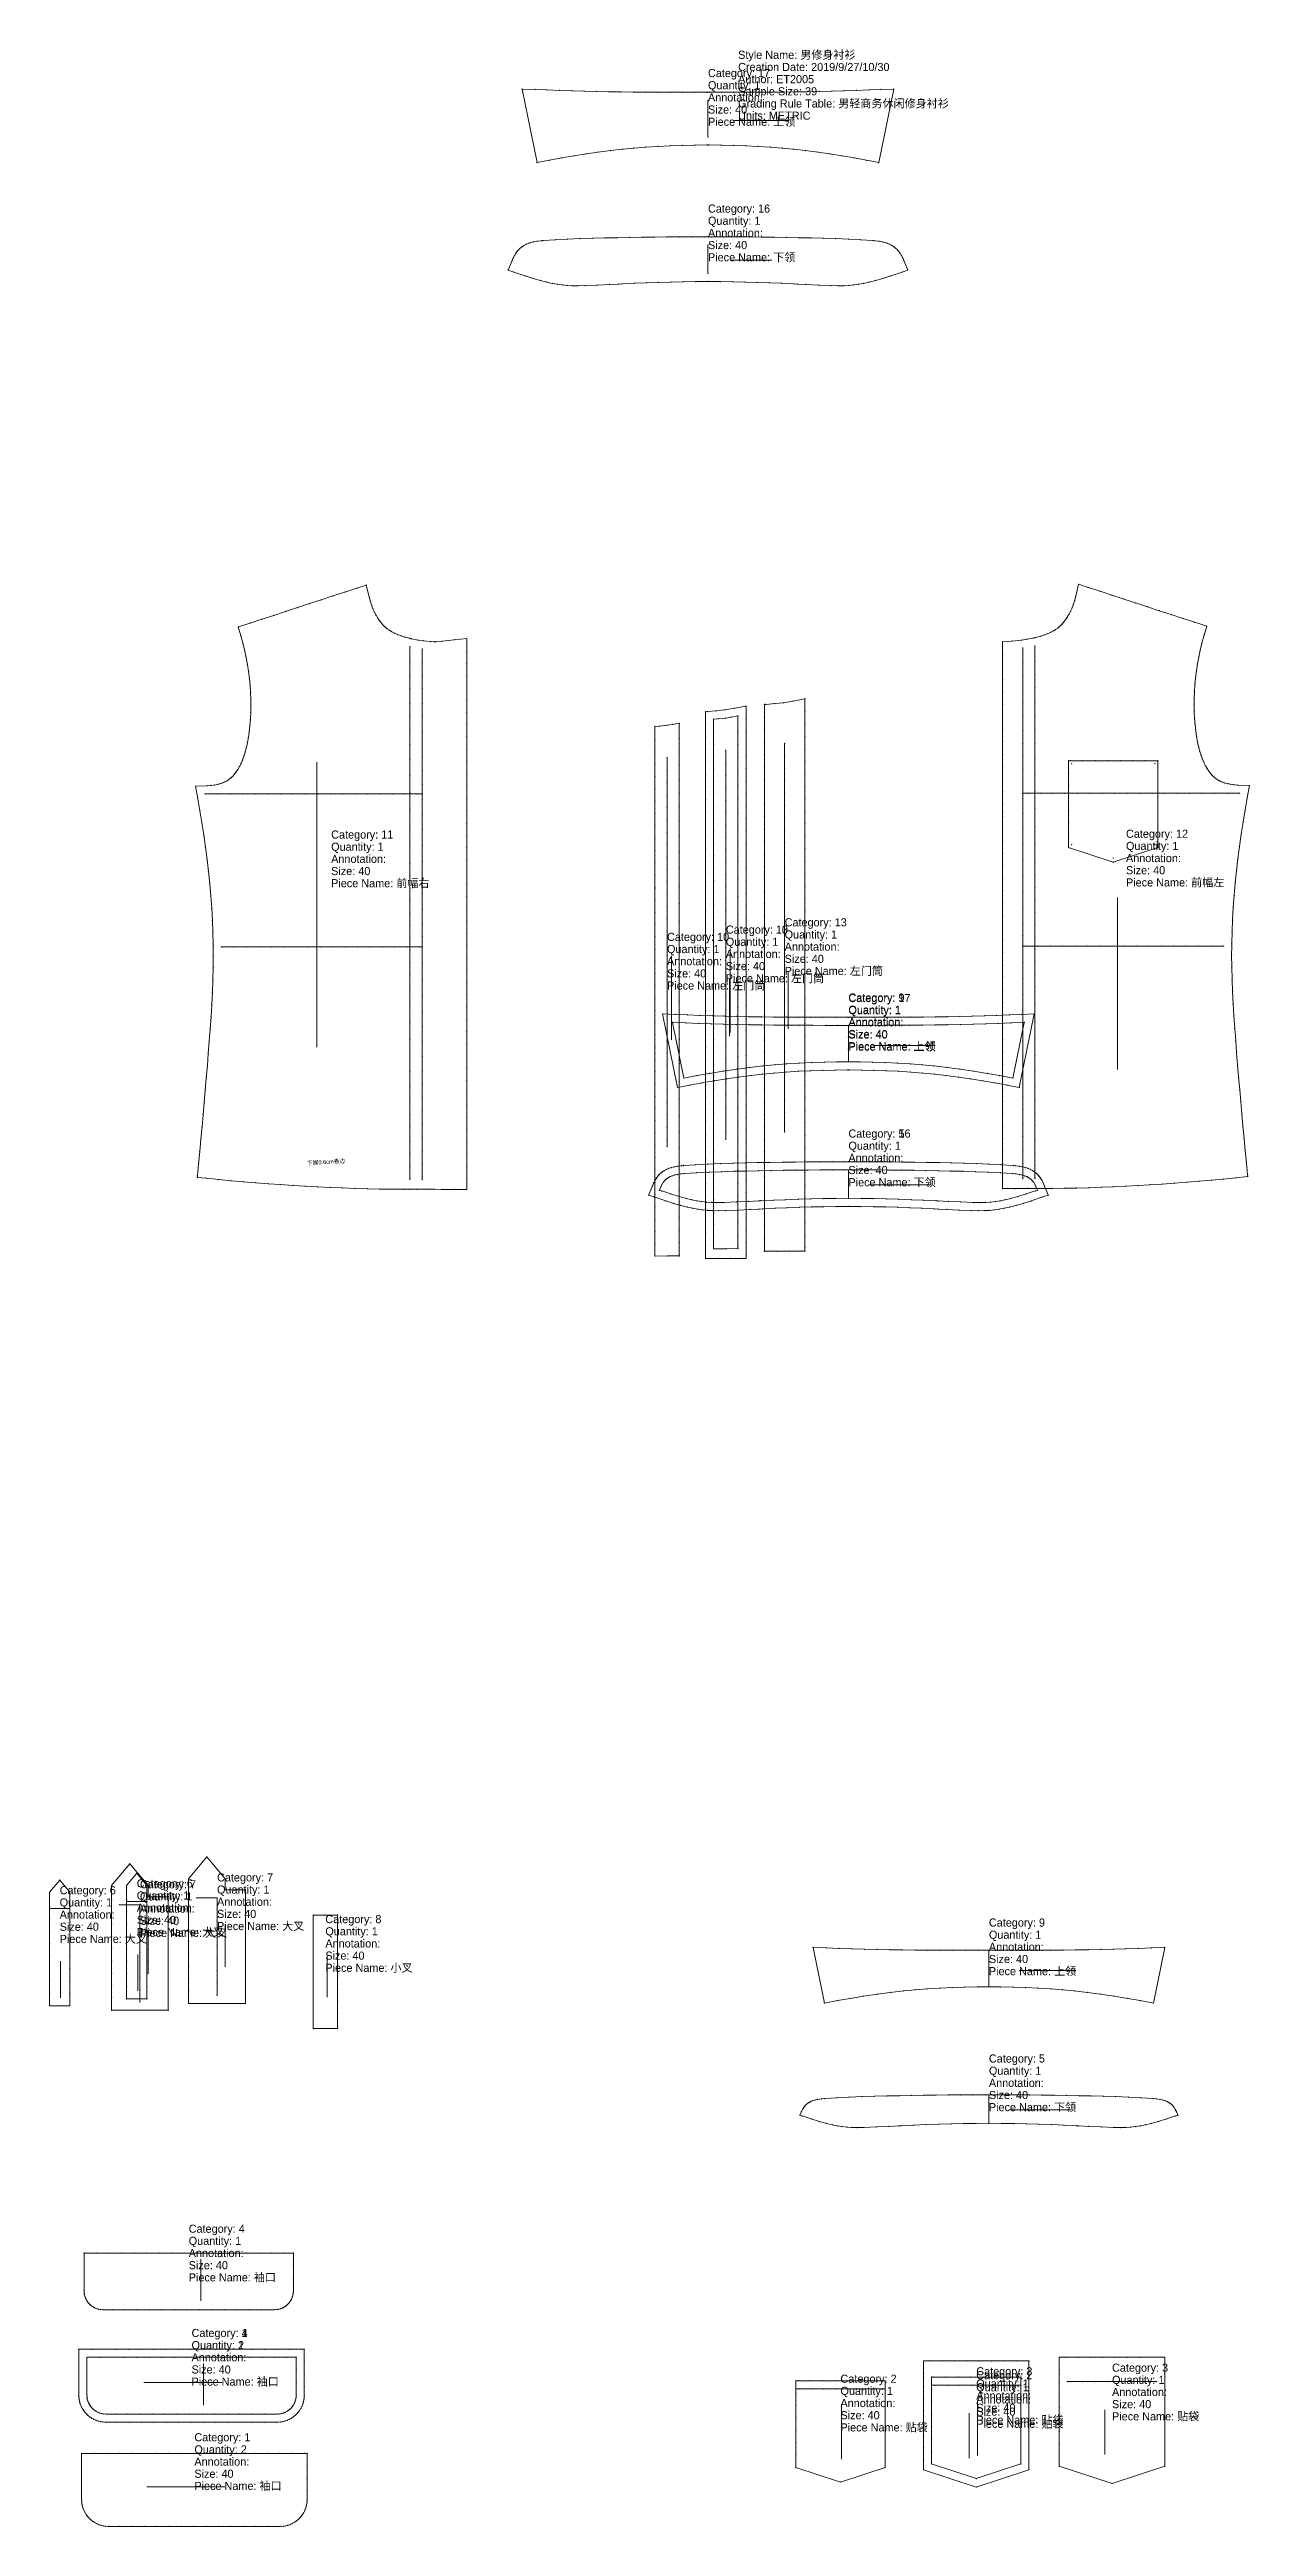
# Model space of a CAD drawing. Extents: x -2456 to 164, y -6201 to 32.
# Drawn here: x -1490 to -11, y -6201 to -3147 of the extents above; entities that cross this region are included whole.
import ezdxf

# ---------------------------------------------------------------- set-up
doc = ezdxf.new("R2010")
doc.units = 0
for name, color, linetype, lineweight, true_color in [('1', 7, 'ByLayer', 5, 0xffffff), ('13', 7, 'ByLayer', 5, 0xffffff), ('2', 7, 'ByLayer', 5, 0xffffff), ('3', 7, 'ByLayer', 5, 0xffffff), ('4', 7, 'ByLayer', 5, 0xffffff), ('7', 7, 'ByLayer', 5, 0xffffff), ('8', 7, 'ByLayer', 5, 0xffffff)]:
    doc.layers.add(name, color=color, linetype=linetype, lineweight=lineweight, true_color=true_color)
doc.styles.add('textstyle10', font='')
doc.styles.add('textstyle11', font='')
doc.styles.add('textstyle12', font='')
doc.styles.add('textstyle13', font='')
doc.styles.add('textstyle14', font='')
doc.styles.add('textstyle15', font='')
doc.styles.add('textstyle16', font='')
doc.styles.add('textstyle17', font='')
doc.styles.add('textstyle18', font='')
doc.styles.add('textstyle19', font='')
doc.styles.add('textstyle20', font='')
doc.styles.add('textstyle21', font='')
doc.styles.add('textstyle22', font='')
doc.styles.add('textstyle23', font='')
doc.styles.add('textstyle24', font='')
doc.styles.add('textstyle25', font='')
doc.styles.add('textstyle26', font='')
doc.styles.add('textstyle27', font='')
doc.styles.add('textstyle28', font='')
doc.styles.add('textstyle29', font='')
doc.styles.add('textstyle30', font='')
doc.styles.add('textstyle31', font='')
doc.styles.add('textstyle32', font='')
doc.styles.add('textstyle33', font='')
doc.styles.add('textstyle34', font='')
doc.styles.add('textstyle35', font='')
doc.styles.add('textstyle36', font='')
doc.styles.add('textstyle37', font='')
doc.styles.add('textstyle38', font='')
doc.styles.add('textstyle39', font='')
doc.styles.add('textstyle40', font='')
doc.styles.add('textstyle41', font='')
doc.styles.add('textstyle46', font='')
doc.styles.add('textstyle47', font='')
doc.styles.add('textstyle48', font='')
doc.styles.add('textstyle49', font='')
doc.styles.add('textstyle50', font='')
doc.styles.add('textstyle51', font='')
doc.styles.add('textstyle52', font='')
doc.styles.add('textstyle53', font='')
doc.styles.add('textstyle54', font='')
doc.styles.add('textstyle55', font='')
doc.styles.add('textstyle56', font='')
doc.styles.add('textstyle57', font='')
doc.styles.add('textstyle58', font='')
doc.styles.add('textstyle59', font='')
doc.styles.add('textstyle6', font='')
doc.styles.add('textstyle60', font='')
doc.styles.add('textstyle61', font='')
doc.styles.add('textstyle62', font='')
doc.styles.add('textstyle63', font='')
doc.styles.add('textstyle64', font='')
doc.styles.add('textstyle65', font='')
doc.styles.add('textstyle66', font='')
doc.styles.add('textstyle67', font='')
doc.styles.add('textstyle68', font='')
doc.styles.add('textstyle69', font='')
doc.styles.add('textstyle7', font='')
doc.styles.add('textstyle70', font='')
doc.styles.add('textstyle71', font='')
doc.styles.add('textstyle72', font='')
doc.styles.add('textstyle73', font='')
doc.styles.add('textstyle74', font='')
doc.styles.add('textstyle75', font='')
doc.styles.add('textstyle76', font='')
doc.styles.add('textstyle77', font='')
doc.styles.add('textstyle78', font='')
doc.styles.add('textstyle79', font='')
doc.styles.add('textstyle8', font='')
doc.styles.add('textstyle80', font='')
doc.styles.add('textstyle81', font='')
doc.styles.add('textstyle87', font='')
doc.styles.add('textstyle88', font='')
doc.styles.add('textstyle89', font='')
doc.styles.add('textstyle9', font='')
doc.styles.add('textstyle90', font='')
doc.styles.add('textstyle91', font='')
doc.styles.add('textstyle92', font='')
doc.styles.add('textstyle93', font='')
doc.styles.add('textstyle94', font='')
doc.styles.add('textstyle95', font='')
doc.styles.add('textstyle96', font='')
doc.styles.get('textstyle10').set_extended_font_data('textstyle257')
doc.styles.get('textstyle11').set_extended_font_data('textstyle269')
doc.styles.get('textstyle12').set_extended_font_data('textstyle272')
doc.styles.get('textstyle13').set_extended_font_data('textstyle268')
doc.styles.get('textstyle14').set_extended_font_data('textstyle270')
doc.styles.get('textstyle15').set_extended_font_data('textstyle271')
doc.styles.get('textstyle16').set_extended_font_data('textstyle652')
doc.styles.get('textstyle17').set_extended_font_data('textstyle655')
doc.styles.get('textstyle18').set_extended_font_data('textstyle656')
doc.styles.get('textstyle19').set_extended_font_data('textstyle653')
doc.styles.get('textstyle20').set_extended_font_data('textstyle654')
doc.styles.get('textstyle21').set_extended_font_data('textstyle500')
doc.styles.get('textstyle22').set_extended_font_data('textstyle501')
doc.styles.get('textstyle23').set_extended_font_data('textstyle498')
doc.styles.get('textstyle24').set_extended_font_data('textstyle499')
doc.styles.get('textstyle25').set_extended_font_data('textstyle502')
doc.styles.get('textstyle26').set_extended_font_data('textstyle495')
doc.styles.get('textstyle27').set_extended_font_data('textstyle493')
doc.styles.get('textstyle28').set_extended_font_data('textstyle494')
doc.styles.get('textstyle29').set_extended_font_data('textstyle496')
doc.styles.get('textstyle30').set_extended_font_data('textstyle497')
doc.styles.get('textstyle31').set_extended_font_data('textstyle662')
doc.styles.get('textstyle32').set_extended_font_data('textstyle665')
doc.styles.get('textstyle33').set_extended_font_data('textstyle666')
doc.styles.get('textstyle34').set_extended_font_data('textstyle663')
doc.styles.get('textstyle35').set_extended_font_data('textstyle664')
doc.styles.get('textstyle36').set_extended_font_data('textstyle50')
doc.styles.get('textstyle37').set_extended_font_data('textstyle51')
doc.styles.get('textstyle38').set_extended_font_data('textstyle53')
doc.styles.get('textstyle39').set_extended_font_data('textstyle49')
doc.styles.get('textstyle40').set_extended_font_data('textstyle52')
doc.styles.get('textstyle41').set_extended_font_data('textstyle48')
doc.styles.get('textstyle46').set_extended_font_data('textstyle629')
doc.styles.get('textstyle47').set_extended_font_data('textstyle625')
doc.styles.get('textstyle48').set_extended_font_data('textstyle628')
doc.styles.get('textstyle49').set_extended_font_data('textstyle626')
doc.styles.get('textstyle50').set_extended_font_data('textstyle627')
doc.styles.get('textstyle51').set_extended_font_data('textstyle416')
doc.styles.get('textstyle52').set_extended_font_data('textstyle417')
doc.styles.get('textstyle53').set_extended_font_data('textstyle419')
doc.styles.get('textstyle54').set_extended_font_data('textstyle420')
doc.styles.get('textstyle55').set_extended_font_data('textstyle418')
doc.styles.get('textstyle56').set_extended_font_data('textstyle631')
doc.styles.get('textstyle57').set_extended_font_data('textstyle634')
doc.styles.get('textstyle58').set_extended_font_data('textstyle630')
doc.styles.get('textstyle59').set_extended_font_data('textstyle632')
doc.styles.get('textstyle6').set_extended_font_data('textstyle259')
doc.styles.get('textstyle60').set_extended_font_data('textstyle633')
doc.styles.get('textstyle61').set_extended_font_data('textstyle101')
doc.styles.get('textstyle62').set_extended_font_data('textstyle102')
doc.styles.get('textstyle63').set_extended_font_data('textstyle99')
doc.styles.get('textstyle64').set_extended_font_data('textstyle100')
doc.styles.get('textstyle65').set_extended_font_data('textstyle103')
doc.styles.get('textstyle66').set_extended_font_data('textstyle104')
doc.styles.get('textstyle67').set_extended_font_data('textstyle11')
doc.styles.get('textstyle68').set_extended_font_data('textstyle12')
doc.styles.get('textstyle69').set_extended_font_data('textstyle15')
doc.styles.get('textstyle7').set_extended_font_data('textstyle255')
doc.styles.get('textstyle70').set_extended_font_data('textstyle13')
doc.styles.get('textstyle71').set_extended_font_data('textstyle14')
doc.styles.get('textstyle72').set_extended_font_data('textstyle424')
doc.styles.get('textstyle73').set_extended_font_data('textstyle425')
doc.styles.get('textstyle74').set_extended_font_data('textstyle423')
doc.styles.get('textstyle75').set_extended_font_data('textstyle421')
doc.styles.get('textstyle76').set_extended_font_data('textstyle422')
doc.styles.get('textstyle77').set_extended_font_data('textstyle122')
doc.styles.get('textstyle78').set_extended_font_data('textstyle120')
doc.styles.get('textstyle79').set_extended_font_data('textstyle121')
doc.styles.get('textstyle8').set_extended_font_data('textstyle258')
doc.styles.get('textstyle80').set_extended_font_data('textstyle123')
doc.styles.get('textstyle81').set_extended_font_data('textstyle124')
doc.styles.get('textstyle87').set_extended_font_data('textstyle113')
doc.styles.get('textstyle88').set_extended_font_data('textstyle114')
doc.styles.get('textstyle89').set_extended_font_data('textstyle111')
doc.styles.get('textstyle9').set_extended_font_data('textstyle256')
doc.styles.get('textstyle90').set_extended_font_data('textstyle112')
doc.styles.get('textstyle91').set_extended_font_data('textstyle110')
doc.styles.get('textstyle92').set_extended_font_data('textstyle118')
doc.styles.get('textstyle93').set_extended_font_data('textstyle119')
doc.styles.get('textstyle94').set_extended_font_data('textstyle116')
doc.styles.get('textstyle95').set_extended_font_data('textstyle117')
doc.styles.get('textstyle96').set_extended_font_data('textstyle115')

msp = doc.modelspace()

# ---------------------------------------------------------------- texts
at = {"layer": '1'}
for s, style, p in [('Style Name: 男修身衬衫', 'textstyle38', (-641.332235, -3158.808594)), ('Creation Date: 2019/9/27/10/30', 'textstyle39', (-641.332235, -3173.808594)), ('Author: ET2005', 'textstyle36', (-641.332235, -3188.808594)), ('Sample Size: 39', 'textstyle37', (-641.332235, -3203.808594)), ('Grading Rule Table: 男轻商务休闲修身衬衫', 'textstyle40', (-641.332235, -3218.808594)), ('Units: METRIC', 'textstyle41', (-641.332235, -3233.808594))]:
    msp.add_text(s, height=10, dxfattribs=dict(at, style=style)).set_placement(p)

# ---------------------------------------------------------------- blocks, each defined once
blk = doc.blocks.new('袖口-40')
at = {"layer": '1'}
for points in [[(-764.929199, -2982.396545), (-768.009834, -2982.186969), (-770.196713, -2981.800639), (-772.512914, -2981.131702), (-774.737847, -2980.238766), (-776.869361, -2979.117931), (-778.874292, -2977.782215), (-780.72269, -2976.25535), (-782.412627, -2974.538599), (-783.916894, -2972.657298), (-785.214239, -2970.640951), (-786.301278, -2968.491922), (-787.163746, -2966.242271), (-787.791996, -2963.92689), (-788.14517, -2961.686428), (-788.309631, -2958.990479), (-788.309631, -2912.396545), (-772.838662, -2912.396545), (-757.396283, -2912.396545), (-742.36491, -2912.396545), (-726.837831, -2912.396545), (-711.534346, -2912.396545), (-696.007271, -2912.396545), (-680.691188, -2912.396545), (-665.164115, -2912.396545), (-649.887878, -2912.396545), (-634.360802, -2912.396545), (-618.842841, -2912.396545), (-603.31574, -2912.396545), (-588.057021, -2912.396545), (-572.52994, -2912.396545), (-557.254357, -2912.396545), (-541.938494, -2912.396545), (-530.309753, -2912.396545), (-530.309753, -2928.14329), (-530.309753, -2943.310784), (-530.309753, -2959.017944), (-530.472543, -2961.686437), (-530.825727, -2963.926883), (-531.453991, -2966.242266), (-532.316456, -2968.49192), (-533.403438, -2970.640951), (-534.700747, -2972.657298), (-536.205121, -2974.538601), (-537.895084, -2976.255351), (-539.743383, -2977.782256), (-541.748321, -2979.118093), (-543.879888, -2980.238954), (-546.104826, -2981.13177), (-548.421014, -2981.800644), (-550.60788, -2982.186969), (-553.688507, -2982.396545), (-569.386893, -2982.396545), (-584.495475, -2982.396545), (-599.891564, -2982.396545), (-615.383227, -2982.396545), (-630.68632, -2982.396545), (-646.177971, -2982.396545), (-661.637963, -2982.396545), (-677.129625, -2982.396545), (-692.621285, -2982.396545), (-707.651073, -2982.396545), (-723.14274, -2982.396545), (-738.36532, -2982.396545), (-753.442702, -2982.396545)], [(-761.801605, -3120.968628), (-765.545423, -3120.707988), (-768.252005, -3120.272029), (-770.987636, -3119.577574), (-773.75163, -3118.615804), (-776.381659, -3117.440157), (-778.890044, -3116.047481), (-781.241634, -3114.464332), (-783.471011, -3112.669805), (-785.52523, -3110.704705), (-787.416801, -3108.556929), (-789.116425, -3106.256975), (-790.606498, -3103.831199), (-791.878578, -3101.297731), (-792.942494, -3098.635786), (-793.785366, -3095.870305), (-794.355273, -3093.172143), (-794.689438, -3090.396257), (-794.825821, -3087.826843), (-794.825821, -3030.968628), (-778.975834, -3030.968628), (-763.675823, -3030.968628), (-748.51246, -3030.968628), (-733.212465, -3030.968628), (-717.954016, -3030.968628), (-702.654014, -3030.968628), (-687.573439, -3030.968628), (-672.273462, -3030.968628), (-657.180296, -3030.968628), (-641.880307, -3030.968628), (-626.826974, -3030.968628), (-611.526966, -3030.968628), (-596.231937, -3030.968628), (-580.93193, -3030.968628), (-565.896086, -3030.968628), (-550.596073, -3030.968628), (-535.296082, -3030.968628), (-520.178851, -3030.968628), (-516.825905, -3030.968628), (-516.825905, -3046.428094), (-516.825905, -3061.714787), (-516.825905, -3076.901393), (-516.825905, -3087.861328), (-516.960846, -3090.397426), (-517.294984, -3093.173429), (-517.865223, -3095.871855), (-518.708363, -3098.637728), (-519.772749, -3101.30042), (-521.04372, -3103.831561), (-522.534005, -3106.257501), (-524.233845, -3108.557677), (-526.126148, -3110.706184), (-528.181125, -3112.671719), (-530.411197, -3114.466521), (-532.760809, -3116.048019), (-535.269818, -3117.440623), (-537.899614, -3118.615842), (-540.663325, -3119.577615), (-543.400254, -3120.2726), (-546.110413, -3120.708852), (-549.848709, -3120.968628), (-565.564007, -3120.968628), (-581.011586, -3120.968628), (-596.073737, -3120.968628), (-611.135891, -3120.968628), (-626.423553, -3120.968628), (-641.485712, -3120.968628), (-656.680423, -3120.968628), (-671.742577, -3120.968628), (-687.094137, -3120.968628), (-702.156285, -3120.968628), (-717.615577, -3120.968628), (-732.677747, -3120.968628), (-747.832633, -3120.968628)]]:
    blk.add_lwpolyline(points, close=True, dxfattribs=at)
at = {"layer": '2'}
for p in [(-788.309631, -2912.396545), (-530.309753, -2912.396545), (-788.309631, -2958.990479), (-530.309753, -2959.017944), (-764.929199, -2982.396545), (-553.688507, -2982.396545), (-794.825821, -3030.968628), (-516.825905, -3030.968628), (-794.825821, -3087.826843), (-516.825905, -3087.861328), (-761.801605, -3120.968628), (-549.848709, -3120.968628)]:
    blk.add_point(p, dxfattribs=at)
at = {"layer": '3'}
for p in [(-772.838662, -2912.396545), (-757.396283, -2912.396545), (-742.36491, -2912.396545), (-726.837831, -2912.396545), (-711.534346, -2912.396545), (-696.007271, -2912.396545), (-680.691188, -2912.396545), (-665.164115, -2912.396545), (-649.887878, -2912.396545), (-634.360802, -2912.396545), (-618.842841, -2912.396545), (-603.31574, -2912.396545), (-588.057021, -2912.396545), (-572.52994, -2912.396545), (-557.254357, -2912.396545), (-541.938494, -2912.396545), (-530.309753, -2928.14329), (-788.14517, -2961.686428), (-530.472543, -2961.686437), (-530.309753, -2943.310784), (-787.791996, -2963.92689), (-787.163746, -2966.242271), (-786.301278, -2968.491922), (-785.214239, -2970.640951), (-783.916894, -2972.657298), (-782.412627, -2974.538599), (-780.72269, -2976.25535), (-778.874292, -2977.782215), (-776.869361, -2979.117931), (-774.737847, -2980.238766), (-772.512914, -2981.131702), (-770.196713, -2981.800639), (-768.009834, -2982.186969), (-753.442702, -2982.396545), (-738.36532, -2982.396545), (-723.14274, -2982.396545), (-707.651073, -2982.396545), (-692.621285, -2982.396545), (-677.129625, -2982.396545), (-661.637963, -2982.396545), (-646.177971, -2982.396545), (-630.68632, -2982.396545), (-615.383227, -2982.396545), (-599.891564, -2982.396545), (-584.495475, -2982.396545), (-569.386893, -2982.396545), (-550.60788, -2982.186969), (-548.421014, -2981.800644), (-546.104826, -2981.13177), (-543.879888, -2980.238954), (-541.748321, -2979.118093), (-539.743383, -2977.782256), (-537.895084, -2976.255351), (-536.205121, -2974.538601), (-534.700747, -2972.657298), (-533.403438, -2970.640951), (-532.316456, -2968.49192), (-531.453991, -2966.242266), (-530.825727, -2963.926883), (-778.975834, -3030.968628), (-763.675823, -3030.968628), (-748.51246, -3030.968628), (-733.212465, -3030.968628), (-717.954016, -3030.968628), (-702.654014, -3030.968628), (-687.573439, -3030.968628), (-672.273462, -3030.968628), (-657.180296, -3030.968628), (-641.880307, -3030.968628), (-626.826974, -3030.968628), (-611.526966, -3030.968628), (-596.231937, -3030.968628), (-580.93193, -3030.968628), (-565.896086, -3030.968628), (-550.596073, -3030.968628), (-535.296082, -3030.968628), (-520.178851, -3030.968628), (-516.825905, -3046.428094), (-516.825905, -3061.714787), (-516.825905, -3076.901393), (-794.689438, -3090.396257), (-794.355273, -3093.172143), (-793.785366, -3095.870305), (-792.942494, -3098.635786), (-791.878578, -3101.297731), (-790.606498, -3103.831199), (-789.116425, -3106.256975), (-787.416801, -3108.556929), (-785.52523, -3110.704705), (-783.471011, -3112.669805), (-781.241634, -3114.464332), (-530.411197, -3114.466521), (-528.181125, -3112.671719), (-526.126148, -3110.706184), (-524.233845, -3108.557677), (-522.534005, -3106.257501), (-521.04372, -3103.831561), (-519.772749, -3101.30042), (-518.708363, -3098.637728), (-517.865223, -3095.871855), (-517.294984, -3093.173429), (-516.960846, -3090.397426), (-778.890044, -3116.047481), (-776.381659, -3117.440157), (-773.75163, -3118.615804), (-770.987636, -3119.577574), (-768.252005, -3120.272029), (-765.545423, -3120.707988), (-747.832633, -3120.968628), (-732.677747, -3120.968628), (-717.615577, -3120.968628), (-702.156285, -3120.968628), (-687.094137, -3120.968628), (-671.742577, -3120.968628), (-656.680423, -3120.968628), (-641.485712, -3120.968628), (-626.423553, -3120.968628), (-611.135891, -3120.968628), (-596.073737, -3120.968628), (-581.011586, -3120.968628), (-565.564007, -3120.968628), (-546.110413, -3120.708852), (-543.400254, -3120.2726), (-540.663325, -3119.577615), (-537.899614, -3118.615842), (-535.269818, -3117.440623), (-532.760809, -3116.048019)]:
    blk.add_point(p, dxfattribs=at)
at = {"layer": '7'}
for p, q in [((-644.474258, -2971.40564), (-644.474258, -2920.116882)), ((-714.575958, -3072.095032), (-618.245468, -3072.095032))]:
    blk.add_line(p, q, dxfattribs=at)
at = {"layer": '1'}
for s, style, p in [('Quantity: 1', 'textstyle93', (-659.309692, -2902.396545)), ('Category: 4', 'textstyle96', (-659.309692, -2887.396545)), ('Annotation: ', 'textstyle92', (-659.309692, -2917.396545)), ('Size: 40', 'textstyle95', (-659.309692, -2932.396545)), ('Piece Name: 袖口', 'textstyle94', (-659.309692, -2947.396545)), ('Quantity: 2', 'textstyle88', (-655.825863, -3030.968628)), ('Category: 1', 'textstyle91', (-655.825863, -3015.968628)), ('Annotation: ', 'textstyle87', (-655.825863, -3045.968628)), ('Size: 40', 'textstyle90', (-655.825863, -3060.968628)), ('Piece Name: 袖口', 'textstyle89', (-655.825863, -3075.968628))]:
    blk.add_text(s, height=10, dxfattribs=dict(at, style=style)).set_placement(p)
blk = doc.blocks.new('贴袋-40')
at = {"layer": '1'}
for points in [[(-90.203066, -3108.016663), (-155.203161, -3086.743164), (-155.203161, -3074.338213), (-155.203161, -3059.305839), (-155.203161, -3044.2296), (-155.203161, -3029.05706), (-155.203161, -3013.980939), (-155.203161, -2998.756556), (-155.203161, -2983.680421), (-155.203161, -2972.494812), (-155.203161, -2968.298201), (-155.203161, -2952.494812), (-147.484349, -2952.494812), (-132.302957, -2952.494812), (-117.124242, -2952.494812), (-101.782931, -2952.494812), (-86.773932, -2952.494812), (-71.432626, -2952.494812), (-56.123657, -2952.494812), (-40.782349, -2952.494812), (-25.203693, -2952.494812), (-25.203693, -2972.494812), (-25.203693, -3086.74408)], [(-257.5811, -3101.943359), (-312.581253, -3083.942566), (-312.581253, -3068.438032), (-312.581253, -3053.305903), (-312.581253, -3037.979059), (-312.581253, -3022.846965), (-312.581253, -3007.730333), (-312.581253, -2992.574541), (-312.581253, -2976.943359), (-312.581253, -2976.943359), (-310.019847, -2976.943359), (-295.05181, -2976.943359), (-279.761487, -2976.943359), (-264.512148, -2976.943359), (-249.00724, -2976.943359), (-233.232063, -2976.943359), (-218.339972, -2976.943359), (-202.581787, -2976.943359), (-202.581787, -2976.943359), (-202.581787, -3083.943481)]]:
    blk.add_lwpolyline(points, close=True, dxfattribs=at)
at = {"layer": '2'}
for p in [(-155.203161, -2952.494812), (-25.203693, -2952.494812), (-312.581253, -2976.943359), (-312.581253, -2986.943359), (-202.581787, -2976.943359), (-202.581787, -2986.943359), (-145.203161, -2982.494812), (-35.203693, -2982.494812), (-312.581253, -3083.942566), (-202.581787, -3083.943481), (-257.5811, -3101.943359), (-155.203161, -3086.743164), (-90.203066, -3108.016663), (-25.203693, -3086.74408)]:
    blk.add_point(p, dxfattribs=at)
at = {"layer": '3'}
for p in [(-147.484349, -2952.494812), (-132.302957, -2952.494812), (-117.124242, -2952.494812), (-101.782931, -2952.494812), (-86.773932, -2952.494812), (-71.432626, -2952.494812), (-56.123657, -2952.494812), (-40.782349, -2952.494812), (-312.581253, -2976.943359), (-312.581253, -2992.574541), (-310.019847, -2976.943359), (-308.894777, -2986.943359), (-295.05181, -2976.943359), (-293.844145, -2986.943359), (-279.761487, -2976.943359), (-278.654361, -2986.943359), (-264.512148, -2976.943359), (-263.611683, -2986.943359), (-249.00724, -2976.943359), (-248.421867, -2986.943359), (-233.232063, -2976.943359), (-233.232046, -2986.943359), (-218.339972, -2976.943359), (-218.234472, -2986.943359), (-202.581787, -2976.943359), (-155.203161, -2968.298201), (-155.203161, -2972.494812), (-155.203161, -2983.680421), (-141.516682, -2982.494812), (-126.46605, -2982.494812), (-111.276266, -2982.494812), (-96.233588, -2982.494812), (-81.043773, -2982.494812), (-65.853951, -2982.494812), (-50.856377, -2982.494812), (-25.203693, -2972.494812), (-312.581253, -3007.730333), (-312.581253, -3022.846965), (-155.203161, -2998.756556), (-155.203161, -3013.980939), (-312.581253, -3037.979059), (-312.581253, -3053.305903), (-155.203161, -3029.05706), (-155.203161, -3044.2296), (-312.581253, -3068.438032), (-155.203161, -3059.305839), (-155.203161, -3074.338213)]:
    blk.add_point(p, dxfattribs=at)
at = {"layer": '4'}
for p in [(-312.581253, -2976.943359), (-202.581787, -2976.943359), (-155.203161, -2972.494812), (-25.203693, -2972.494812)]:
    blk.add_point(p, dxfattribs=at)
at = {"layer": '7'}
for p, q in [((-256.205063, -3073.718872), (-256.205063, -3005.837708)), ((-98.991804, -3072.523804), (-98.991804, -3017.05719))]:
    blk.add_line(p, q, dxfattribs=at)
at = {"layer": '8'}
for points in [[(-202.581787, -2986.943359), (-218.234472, -2986.943359), (-233.232046, -2986.943359), (-248.421867, -2986.943359), (-263.611683, -2986.943359), (-278.654361, -2986.943359), (-293.844145, -2986.943359), (-308.894777, -2986.943359), (-312.581253, -2986.943359)], [(-35.203693, -2982.494812), (-50.856377, -2982.494812), (-65.853951, -2982.494812), (-81.043773, -2982.494812), (-96.233588, -2982.494812), (-111.276266, -2982.494812), (-126.46605, -2982.494812), (-141.516682, -2982.494812), (-145.203161, -2982.494812)]]:
    blk.add_lwpolyline(points, dxfattribs=at)
at = {"layer": '1'}
for s, style, p in [('Category: 3', 'textstyle13', (-90.203427, -2970.255737)), ('Quantity: 1', 'textstyle9', (-257.58152, -2994.443359)), ('Category: 2', 'textstyle10', (-257.58152, -2979.443359)), ('Annotation: ', 'textstyle15', (-90.203427, -3000.255737)), ('Quantity: 1', 'textstyle12', (-90.203427, -2985.255737)), ('Annotation: ', 'textstyle7', (-257.58152, -3009.443359)), ('Size: 40', 'textstyle6', (-257.58152, -3024.443359)), ('Size: 40', 'textstyle14', (-90.203427, -3015.255737)), ('Piece Name: 贴袋', 'textstyle11', (-90.203427, -3030.255737)), ('Piece Name: 贴袋', 'textstyle8', (-257.58152, -3039.443359))]:
    blk.add_text(s, height=10, dxfattribs=dict(at, style=style)).set_placement(p)
blk = doc.blocks.new('下领-40')
at = {"layer": '1'}
for points in [[(-339.254723, -1731.215973), (-354.609758, -1731.377025), (-369.745168, -1731.597984), (-384.748242, -1731.902711), (-399.854349, -1732.315197), (-414.850808, -1732.838493), (-429.949572, -1733.466405), (-445.192457, -1734.17896), (-449.50943, -1734.389496), (-460.285771, -1734.920266), (-475.560067, -1735.658892), (-490.743016, -1736.314334), (-499.52705, -1736.495879), (-506.78051, -1736.405701), (-513.099101, -1736.077991), (-518.889463, -1735.523415), (-524.808383, -1734.697559), (-531.137512, -1733.546946), (-538.001115, -1732.027692), (-546.04152, -1729.967124), (-554.825266, -1727.443994), (-564.548633, -1724.379098), (-578.784654, -1719.550887), (-585.586739, -1717.255402), (-580.986736, -1706.121744), (-579.272214, -1702.106346), (-577.694175, -1699.033776), (-576.046517, -1696.331619), (-574.300474, -1693.934934), (-572.489118, -1691.862129), (-570.585321, -1690.05485), (-568.484661, -1688.409323), (-566.196409, -1686.934462), (-563.622283, -1685.580809), (-560.806161, -1684.390244), (-557.682097, -1683.348027), (-554.144552, -1682.442172), (-550.030879, -1681.662376), (-544.880122, -1680.958651), (-542.847099, -1680.748138), (-542.694054, -1680.738068), (-527.401943, -1679.81232), (-512.184495, -1679.031016), (-496.840305, -1678.425503), (-481.537915, -1677.960154), (-466.186408, -1677.569106), (-451.10308, -1677.237295), (-435.749578, -1676.943121), (-420.464303, -1676.692151), (-405.109333, -1676.484061), (-390.146127, -1676.332222), (-374.278193, -1676.234148), (-358.813318, -1676.197315), (-343.932027, -1676.205775), (-339.254723, -1676.214905), (-339.254723, -1676.214905), (-334.577437, -1676.205776), (-319.696156, -1676.197315), (-304.231288, -1676.234148), (-288.363365, -1676.332222), (-273.400159, -1676.484061), (-258.045186, -1676.692151), (-242.759912, -1676.94312), (-227.406415, -1677.237294), (-212.32309, -1677.569105), (-196.971581, -1677.960153), (-181.669181, -1678.425501), (-166.324982, -1679.031014), (-151.107528, -1679.812318), (-135.815382, -1680.738068), (-135.662365, -1680.748138), (-133.62932, -1680.958652), (-128.478545, -1681.662378), (-124.364869, -1682.442174), (-120.827338, -1683.348028), (-117.703291, -1684.390244), (-114.887168, -1685.58081), (-112.313035, -1686.934464), (-110.024786, -1688.409325), (-107.92412, -1690.054852), (-106.020318, -1691.862129), (-104.20897, -1693.934934), (-102.462941, -1696.331621), (-100.815279, -1699.033777), (-99.237229, -1702.106345), (-97.522701, -1706.121741), (-92.922697, -1717.255402), (-99.724795, -1719.550891), (-113.96082, -1724.3791), (-123.684191, -1727.443996), (-132.46794, -1729.967127), (-140.508341, -1732.027695), (-147.371941, -1733.546948), (-153.701068, -1734.697561), (-159.619988, -1735.523416), (-165.410353, -1736.077991), (-171.728949, -1736.405701), (-178.982412, -1736.495879), (-187.766445, -1736.314334), (-202.94939, -1735.658892), (-218.223691, -1734.920266), (-228.999996, -1734.389496), (-233.317012, -1734.178959), (-248.559898, -1733.466405), (-263.658652, -1732.838493), (-278.655105, -1732.315196), (-293.761216, -1731.902711), (-308.764296, -1731.597983), (-323.899703, -1731.377025), (-339.254723, -1731.215973)], [(-166.100121, -2861.69281), (-181.919391, -2861.848566), (-197.36883, -2862.087438), (-212.857442, -2862.412553), (-227.95934, -2862.827339), (-243.501829, -2863.376918), (-258.796137, -2864.023414), (-274.081223, -2864.741318), (-276.844501, -2864.876099), (-289.209969, -2865.487838), (-304.497861, -2866.225584), (-319.8894, -2866.856905), (-328.649616, -2866.972904), (-335.204463, -2866.816055), (-341.0119, -2866.43659), (-347.005136, -2865.758427), (-352.760224, -2864.84259), (-359.199619, -2863.548406), (-366.307668, -2861.839968), (-374.766985, -2859.505348), (-385.10072, -2856.346581), (-396.330492, -2852.647718), (-399.100838, -2851.693115), (-397.308084, -2847.360049), (-395.876571, -2844.508395), (-394.442347, -2842.164018), (-392.990725, -2840.236066), (-391.50258, -2838.649746), (-389.9, -2837.302322), (-388.050408, -2836.077398), (-385.931194, -2834.976574), (-383.484489, -2833.991859), (-380.605919, -2833.113025), (-377.180265, -2832.34447), (-372.826598, -2831.651885), (-368.883553, -2831.194763), (-368.883553, -2831.194763), (-353.302263, -2830.255223), (-337.969035, -2829.470584), (-322.36041, -2828.855882), (-307.228581, -2828.409621), (-291.785517, -2828.024922), (-276.651334, -2827.690182), (-261.531194, -2827.401173), (-246.395132, -2827.15697), (-231.290145, -2826.95575), (-216.152903, -2826.80321), (-200.779109, -2826.710733), (-185.585665, -2826.674704), (-170.554813, -2826.681471), (-166.100121, -2826.6922), (-166.100121, -2826.6922), (-161.645415, -2826.681471), (-146.614551, -2826.674704), (-131.421103, -2826.710733), (-116.047307, -2826.80321), (-100.910065, -2826.955751), (-85.805078, -2827.15697), (-70.669016, -2827.401173), (-55.548876, -2827.690182), (-40.414694, -2828.024923), (-24.97163, -2828.409622), (-9.839803, -2828.855883), (5.768821, -2829.470585), (21.102044, -2830.255224), (36.683323, -2831.194763), (36.683323, -2831.194763), (40.626354, -2831.651884), (44.980014, -2832.344469), (48.405668, -2833.113022), (51.284241, -2833.991854), (53.730942, -2834.976569), (55.850167, -2836.077393), (57.699764, -2837.302321), (59.302351, -2838.649746), (60.790489, -2840.236064), (62.242101, -2842.164016), (63.676336, -2844.508392), (65.107844, -2847.360047), (66.900592, -2851.693115), (64.130254, -2852.647716), (52.900485, -2856.34658), (42.566748, -2859.505348), (34.107429, -2861.839968), (26.999376, -2863.548406), (20.55998, -2864.84259), (14.80489, -2865.758427), (8.811654, -2866.43659), (3.004217, -2866.816055), (-3.550628, -2866.972903), (-12.310841, -2866.856905), (-27.702375, -2866.225584), (-42.990265, -2865.487838), (-55.355749, -2864.876099), (-58.11901, -2864.741318), (-73.404096, -2864.023414), (-88.698404, -2863.376919), (-104.240894, -2862.827339), (-119.342793, -2862.412554), (-134.831407, -2862.087438), (-150.280847, -2861.848566), (-166.100121, -2861.69281)]]:
    blk.add_lwpolyline(points, close=True, dxfattribs=at)
at = {"layer": '2'}
for p in [(-339.254723, -1676.214905), (-542.847099, -1680.748138), (-339.254723, -1686.214905), (-135.662365, -1680.748138), (-585.586739, -1717.255402), (-339.254723, -1721.215363), (-339.254723, -1731.215973), (-92.922697, -1717.255402), (-368.883553, -2831.194763), (-166.100121, -2826.6922), (-166.100121, -2826.6922), (36.683323, -2831.194763), (-399.100838, -2851.693115), (-166.100121, -2861.69281), (-166.100121, -2861.69281), (66.900592, -2851.693115)]:
    blk.add_point(p, dxfattribs=at)
at = {"layer": '3'}
for p in [(-512.184495, -1679.031016), (-496.840305, -1678.425503), (-481.537915, -1677.960154), (-466.186408, -1677.569106), (-451.10308, -1677.237295), (-435.749578, -1676.943121), (-420.464303, -1676.692151), (-405.109333, -1676.484061), (-390.146127, -1676.332222), (-374.278193, -1676.234148), (-358.813318, -1676.197315), (-343.932027, -1676.205775), (-339.254723, -1676.214905), (-334.577437, -1676.205776), (-319.696156, -1676.197315), (-304.231288, -1676.234148), (-288.363365, -1676.332222), (-273.400159, -1676.484061), (-258.045186, -1676.692151), (-242.759912, -1676.94312), (-227.406415, -1677.237294), (-212.32309, -1677.569105), (-196.971581, -1677.960153), (-181.669181, -1678.425501), (-166.324982, -1679.031014), (-580.986736, -1706.121744), (-579.272214, -1702.106346), (-577.694175, -1699.033776), (-576.046517, -1696.331619), (-574.300474, -1693.934934), (-572.489118, -1691.862129), (-570.585321, -1690.05485), (-568.484661, -1688.409323), (-566.196409, -1686.934462), (-563.622283, -1685.580809), (-560.806161, -1684.390244), (-557.682097, -1683.348027), (-554.144552, -1682.442172), (-550.030879, -1681.662376), (-544.880122, -1680.958651), (-542.694054, -1680.738068), (-527.401943, -1679.81232), (-151.107528, -1679.812318), (-135.815382, -1680.738068), (-133.62932, -1680.958652), (-128.478545, -1681.662378), (-124.364869, -1682.442174), (-120.827338, -1683.348028), (-117.703291, -1684.390244), (-114.887168, -1685.58081), (-112.313035, -1686.934464), (-110.024786, -1688.409325), (-107.92412, -1690.054852), (-106.020318, -1691.862129), (-104.20897, -1693.934934), (-102.462941, -1696.331621), (-100.815279, -1699.033777), (-99.237229, -1702.106345), (-97.522701, -1706.121741), (-578.784654, -1719.550887), (-564.548633, -1724.379098), (-554.825266, -1727.443994), (-546.04152, -1729.967124), (-538.001115, -1732.027692), (-531.137512, -1733.546946), (-524.808383, -1734.697559), (-518.889463, -1735.523415), (-513.099101, -1736.077991), (-506.78051, -1736.405701), (-499.52705, -1736.495879), (-490.743016, -1736.314334), (-475.560067, -1735.658892), (-460.285771, -1734.920266), (-449.50943, -1734.389496), (-445.192457, -1734.17896), (-429.949572, -1733.466405), (-414.850808, -1732.838493), (-399.854349, -1732.315197), (-384.748242, -1731.902711), (-369.745168, -1731.597984), (-354.609758, -1731.377025), (-339.254723, -1731.215973), (-323.899703, -1731.377025), (-308.764296, -1731.597983), (-293.761216, -1731.902711), (-278.655105, -1732.315196), (-263.658652, -1732.838493), (-248.559898, -1733.466405), (-233.317012, -1734.178959), (-228.999996, -1734.389496), (-218.223691, -1734.920266), (-202.94939, -1735.658892), (-187.766445, -1736.314334), (-178.982412, -1736.495879), (-171.728949, -1736.405701), (-165.410353, -1736.077991), (-159.619988, -1735.523416), (-153.701068, -1734.697561), (-147.371941, -1733.546948), (-140.508341, -1732.027695), (-132.46794, -1729.967127), (-123.684191, -1727.443996), (-113.96082, -1724.3791), (-99.724795, -1719.550891), (-392.990725, -2840.236066), (-391.50258, -2838.649746), (-389.9, -2837.302322), (-388.050408, -2836.077398), (-385.931194, -2834.976574), (-383.484489, -2833.991859), (-380.605919, -2833.113025), (-377.180265, -2832.34447), (-372.826598, -2831.651885), (-368.883553, -2831.194763), (-353.302263, -2830.255223), (-337.969035, -2829.470584), (-322.36041, -2828.855882), (-307.228581, -2828.409621), (-291.785517, -2828.024922), (-276.651334, -2827.690182), (-261.531194, -2827.401173), (-246.395132, -2827.15697), (-231.290145, -2826.95575), (-216.152903, -2826.80321), (-200.779109, -2826.710733), (-185.585665, -2826.674704), (-170.554813, -2826.681471), (-166.100121, -2826.6922), (-161.645415, -2826.681471), (-146.614551, -2826.674704), (-131.421103, -2826.710733), (-116.047307, -2826.80321), (-100.910065, -2826.955751), (-85.805078, -2827.15697), (-70.669016, -2827.401173), (-55.548876, -2827.690182), (-40.414694, -2828.024923), (-24.97163, -2828.409622), (-9.839803, -2828.855883), (5.768821, -2829.470585), (21.102044, -2830.255224), (36.683323, -2831.194763), (40.626354, -2831.651884), (44.980014, -2832.344469), (48.405668, -2833.113022), (51.284241, -2833.991854), (53.730942, -2834.976569), (55.850167, -2836.077393), (57.699764, -2837.302321), (59.302351, -2838.649746), (60.790489, -2840.236064), (-397.308084, -2847.360049), (-396.330492, -2852.647718), (-395.876571, -2844.508395), (-394.442347, -2842.164018), (-385.10072, -2856.346581), (-374.766985, -2859.505348), (-366.307668, -2861.839968), (-359.199619, -2863.548406), (-352.760224, -2864.84259), (-347.005136, -2865.758427), (-341.0119, -2866.43659), (-335.204463, -2866.816055), (-328.649616, -2866.972904), (-319.8894, -2866.856905), (-304.497861, -2866.225584), (-289.209969, -2865.487838), (-276.844501, -2864.876099), (-274.081223, -2864.741318), (-258.796137, -2864.023414), (-243.501829, -2863.376918), (-227.95934, -2862.827339), (-212.857442, -2862.412553), (-197.36883, -2862.087438), (-181.919391, -2861.848566), (-166.100121, -2861.69281), (-150.280847, -2861.848566), (-134.831407, -2862.087438), (-119.342793, -2862.412554), (-104.240894, -2862.827339), (-88.698404, -2863.376919), (-73.404096, -2864.023414), (-58.11901, -2864.741318), (-55.355749, -2864.876099), (-42.990265, -2865.487838), (-27.702375, -2866.225584), (-12.310841, -2866.856905), (-3.550628, -2866.972903), (3.004217, -2866.816055), (8.811654, -2866.43659), (14.80489, -2865.758427), (20.55998, -2864.84259), (26.999376, -2863.548406), (34.107429, -2861.839968), (42.566748, -2859.505348), (52.900485, -2856.34658), (62.242101, -2842.164016), (63.676336, -2844.508392), (64.130254, -2852.647716), (65.107844, -2847.360047)]:
    blk.add_point(p, dxfattribs=at)
at = {"layer": '4'}
for p in [(-339.254723, -1676.214905), (-542.694054, -1680.738068), (-135.815382, -1680.738068), (-449.50943, -1734.389496), (-339.254723, -1731.215973), (-228.999996, -1734.389496), (-368.883553, -2831.194763), (-166.100121, -2826.6922), (36.683323, -2831.194763), (-276.844501, -2864.876099), (-166.100121, -2861.69281), (-55.355749, -2864.876099)]:
    blk.add_point(p, dxfattribs=at)
at = {"layer": '7'}
for p, q in [((-311.874599, -1704.764404), (-260.463715, -1704.764404)), ((-140.169506, -2844.912109), (-65.061007, -2844.912109))]:
    blk.add_line(p, q, dxfattribs=at)
at = {"layer": '8'}
for points in [[(-339.254723, -1686.214905), (-339.254723, -1721.215363)], [(-166.100121, -2826.6922), (-166.100121, -2861.69281)]]:
    blk.add_lwpolyline(points, dxfattribs=at)
at = {"layer": '1'}
for s, style, p in [('Category: 16', 'textstyle48', (-339.254718, -1646.346597)), ('Annotation: ', 'textstyle49', (-339.254718, -1676.346597)), ('Quantity: 1', 'textstyle50', (-339.254718, -1661.346597)), ('Size: 40', 'textstyle47', (-339.254718, -1691.346597)), ('Piece Name: 下领', 'textstyle46', (-339.254718, -1706.346597)), ('Category: 5', 'textstyle56', (-166.100123, -2786.823804)), ('Annotation: ', 'textstyle57', (-166.100123, -2816.823804)), ('Quantity: 1', 'textstyle58', (-166.100123, -2801.823804)), ('Size: 40', 'textstyle60', (-166.100123, -2831.823804)), ('Piece Name: 下领', 'textstyle59', (-166.100123, -2846.823804))]:
    blk.add_text(s, height=10, dxfattribs=dict(at, style=style)).set_placement(p)
blk = doc.blocks.new('大叉-40')
at = {"layer": '1'}
for points in [[(-675.954895, -2831.399841), (-675.954895, -2815.914606), (-675.954895, -2800.724722), (-675.954895, -2785.715688), (-675.954895, -2770.525772), (-675.954895, -2755.520319), (-675.954895, -2740.330357), (-675.954895, -2725.304596), (-675.954895, -2710.114685), (-675.954895, -2694.924764), (-675.954895, -2679.940517), (-675.954895, -2677.778931), (-653.454895, -2650.779114), (-630.954895, -2677.778931), (-630.955048, -2691.399536), (-615.548477, -2691.399536), (-605.954895, -2691.399536), (-605.954895, -2831.399841)], [(-752.381897, -2825.939331), (-752.381897, -2810.287943), (-752.381897, -2794.896455), (-752.381897, -2779.318164), (-752.381897, -2764.279148), (-752.381897, -2749.102547), (-752.381897, -2734.063473), (-752.381897, -2718.88937), (-752.381897, -2703.844622), (-752.381897, -2689.128653), (-752.381897, -2685.939026), (-739.881897, -2670.939026), (-727.381897, -2685.939026), (-727.381897, -2705.939026), (-727.381897, -2719.532102), (-727.381897, -2734.54438), (-727.381897, -2749.721924), (-727.381897, -2764.820013), (-727.381897, -2779.997485), (-727.381897, -2795.205346), (-727.381897, -2810.350143), (-727.381897, -2825.939331)]]:
    blk.add_lwpolyline(points, close=True, dxfattribs=at)
at = {"layer": '2'}
for p in [(-653.454895, -2650.779114), (-752.381897, -2685.939026), (-739.881897, -2670.939026), (-727.381897, -2685.939026), (-675.954895, -2677.778931), (-630.954895, -2677.778931), (-752.381897, -2705.939026), (-727.381897, -2705.939026), (-727.381897, -2705.939026), (-665.954895, -2701.399536), (-640.954895, -2701.399536), (-640.954895, -2701.399536), (-630.955048, -2691.399536), (-605.954895, -2691.399536), (-752.381897, -2825.939331), (-727.381897, -2825.939331), (-675.954895, -2831.399841), (-640.954895, -2821.399841), (-605.954895, -2831.399841)]:
    blk.add_point(p, dxfattribs=at)
at = {"layer": '3'}
for p in [(-675.954895, -2679.940517), (-752.381897, -2689.128653), (-752.381897, -2703.844622), (-675.954895, -2694.924764), (-675.954895, -2710.114685), (-640.954895, -2714.992467), (-615.548477, -2691.399536), (-752.381897, -2718.88937), (-752.381897, -2734.063473), (-727.381897, -2719.532102), (-727.381897, -2734.54438), (-675.954895, -2725.304596), (-675.954895, -2740.330357), (-640.954895, -2730.004636), (-640.954895, -2745.182135), (-752.381897, -2749.102547), (-752.381897, -2764.279148), (-727.381897, -2749.721924), (-727.381897, -2764.820013), (-675.954895, -2755.520319), (-675.954895, -2770.525772), (-640.954895, -2760.280218), (-640.954895, -2775.457696), (-752.381897, -2779.318164), (-752.381897, -2794.896455), (-727.381897, -2779.997485), (-727.381897, -2795.205346), (-675.954895, -2785.715688), (-675.954895, -2800.724722), (-640.954895, -2790.6656), (-640.954895, -2805.810499), (-752.381897, -2810.287943), (-727.381897, -2810.350143), (-675.954895, -2815.914606)]:
    blk.add_point(p, dxfattribs=at)
at = {"layer": '7'}
for p, q in [((-630.812225, -2786.38092), (-630.812225, -2733.959045)), ((-738.696823, -2816.084595), (-738.696823, -2771.028442))]:
    blk.add_line(p, q, dxfattribs=at)
at = {"layer": '8'}
for points in [[(-727.381897, -2705.939026), (-752.381897, -2705.939026)], [(-640.954895, -2701.399536), (-665.954895, -2701.399536)], [(-640.954895, -2821.399841), (-640.954895, -2805.810499), (-640.954895, -2790.6656), (-640.954895, -2775.457696), (-640.954895, -2760.280218), (-640.954895, -2745.182135), (-640.954895, -2730.004636), (-640.954895, -2714.992467), (-640.954895, -2701.399536)]]:
    blk.add_lwpolyline(points, dxfattribs=at)
at = {"layer": '1'}
for s, style, p in [('Category: 6', 'textstyle22', (-739.881897, -2688.439178)), ('Quantity: 1', 'textstyle27', (-640.954895, -2696.089478)), ('Category: 7', 'textstyle28', (-640.954895, -2681.089478)), ('Annotation: ', 'textstyle24', (-739.881897, -2718.439178)), ('Quantity: 1', 'textstyle21', (-739.881897, -2703.439178)), ('Annotation: ', 'textstyle30', (-640.954895, -2711.089478)), ('Size: 40', 'textstyle29', (-640.954895, -2726.089478)), ('Size: 40', 'textstyle23', (-739.881897, -2733.439178)), ('Piece Name: 大叉', 'textstyle25', (-739.881897, -2748.439178)), ('Piece Name: 大叉', 'textstyle26', (-640.954895, -2741.089478))]:
    blk.add_text(s, height=10, dxfattribs=dict(at, style=style)).set_placement(p)
blk = doc.blocks.new('小叉-40')
at = {"layer": '1'}
blk.add_lwpolyline([(-590.094757, -2828.747253), (-590.094757, -2688.747253), (-574.938507, -2688.747253), (-560.094757, -2688.747253), (-560.094757, -2704.216018), (-560.094757, -2719.450431), (-560.094757, -2734.662868), (-560.094757, -2749.897256), (-560.094757, -2764.91614), (-560.094757, -2780.150511), (-560.094757, -2795.251538), (-560.094757, -2810.485867), (-560.094757, -2825.563458), (-560.094757, -2828.747253)], close=True, dxfattribs=at)
at = {"layer": '2'}
for p in [(-590.094757, -2688.747253), (-560.094757, -2688.747253), (-590.094757, -2828.747253), (-560.094757, -2828.747253)]:
    blk.add_point(p, dxfattribs=at)
at = {"layer": '3'}
for p in [(-574.938507, -2688.747253), (-560.094757, -2704.216018), (-560.094757, -2719.450431), (-560.094757, -2734.662868), (-560.094757, -2749.897256), (-560.094757, -2764.91614), (-560.094757, -2780.150511), (-560.094757, -2795.251538), (-560.094757, -2810.485867), (-560.094757, -2825.563458)]:
    blk.add_point(p, dxfattribs=at)
at = {"layer": '7'}
blk.add_line((-572.898788, -2789.855652), (-572.898788, -2738.828735), dxfattribs=at)
at = {"layer": '1'}
for s, style, p in [('Quantity: 1', 'textstyle70', (-575.094757, -2713.747253)), ('Category: 8', 'textstyle71', (-575.094757, -2698.747253)), ('Annotation: ', 'textstyle68', (-575.094757, -2728.747253)), ('Size: 40', 'textstyle67', (-575.094757, -2743.747253)), ('Piece Name: 小叉', 'textstyle69', (-575.094757, -2758.747253))]:
    blk.add_text(s, height=10, dxfattribs=dict(at, style=style)).set_placement(p)
blk = doc.blocks.new('上领-40')
at = {"layer": '1'}
for points in [[(-339.254723, -1646.214905), (-340.385895, -1646.223683), (-355.32702, -1646.392889), (-370.555378, -1646.706206), (-385.6996, -1647.203589), (-400.914408, -1647.920682), (-416.163351, -1648.878718), (-430.82387, -1650.043317), (-444.949148, -1651.407452), (-459.560679, -1653.076889), (-474.664353, -1655.055247), (-489.536771, -1657.223349), (-504.580274, -1659.612279), (-519.84301, -1662.232081), (-534.669985, -1664.948981), (-549.87236, -1667.863159), (-568.31768, -1577.235718), (-552.691368, -1577.811869), (-537.576038, -1578.365425), (-522.162016, -1578.911979), (-507.044842, -1579.413755), (-491.987901, -1579.858924), (-476.867056, -1580.234038), (-461.744558, -1580.53665), (-446.348862, -1580.774678), (-431.224354, -1580.948274), (-416.16967, -1581.071018), (-401.044412, -1581.152014), (-385.965017, -1581.198266), (-370.839561, -1581.218863), (-355.616727, -1581.222711), (-340.78041, -1581.216417), (-339.254723, -1581.21521), (-339.254723, -1581.21521), (-337.72903, -1581.216417), (-322.892702, -1581.222711), (-307.669865, -1581.218863), (-292.544408, -1581.198266), (-277.465014, -1581.152013), (-262.339758, -1581.071018), (-247.285078, -1580.948274), (-232.160576, -1580.774678), (-216.764887, -1580.53665), (-201.642396, -1580.234038), (-186.521551, -1579.858924), (-171.4646, -1579.413755), (-156.347412, -1578.911978), (-140.933386, -1578.365424), (-125.818058, -1577.811869), (-110.191755, -1577.235718), (-128.637085, -1667.863159), (-143.839468, -1664.948981), (-158.666447, -1662.232081), (-173.92918, -1659.612279), (-188.97268, -1657.223349), (-203.845096, -1655.055247), (-218.948772, -1653.076888), (-233.560307, -1651.407451), (-247.685592, -1650.043316), (-262.346117, -1648.878717), (-277.595061, -1647.920682), (-292.809867, -1647.203589), (-307.95408, -1646.706206), (-323.182428, -1646.392889), (-338.123551, -1646.223683), (-339.254723, -1646.214905)], [(-166.100121, -2776.6922), (-180.198431, -2776.789654), (-195.910629, -2777.113983), (-211.407789, -2777.629219), (-226.511831, -2778.325789), (-242.571983, -2779.300369), (-256.747854, -2780.392199), (-271.223239, -2781.770289), (-287.612247, -2783.640801), (-303.419409, -2785.714556), (-320.330503, -2788.192378), (-337.269344, -2790.921198), (-352.641176, -2793.606197), (-368.883553, -2796.6922), (-382.828865, -2728.174744), (-366.425808, -2728.776219), (-350.817441, -2729.332484), (-335.207909, -2729.853557), (-319.59686, -2730.318977), (-304.107943, -2730.70634), (-288.493246, -2731.017229), (-272.877041, -2731.256737), (-257.259647, -2731.433844), (-241.64141, -2731.557525), (-226.022639, -2731.636759), (-210.403682, -2731.680524), (-194.784857, -2731.697797), (-179.251425, -2731.697601), (-166.100121, -2731.692505), (-166.100121, -2731.692505), (-152.948822, -2731.697601), (-137.415393, -2731.697797), (-121.79657, -2731.680524), (-106.177615, -2731.636759), (-90.558845, -2731.557525), (-74.940608, -2731.433844), (-59.323214, -2731.256737), (-43.70701, -2731.017229), (-28.092314, -2730.70634), (-12.603398, -2730.318978), (3.00765, -2729.853558), (18.617182, -2729.332484), (34.225549, -2728.77622), (50.628619, -2728.174744), (36.683323, -2796.6922), (20.440947, -2793.606198), (5.069116, -2790.921199), (-11.869724, -2788.192379), (-28.780818, -2785.714557), (-44.58798, -2783.640803), (-60.976987, -2781.77029), (-75.452372, -2780.3922), (-89.628243, -2779.30037), (-105.688396, -2778.32579), (-120.792438, -2777.62922), (-136.2896, -2777.113983), (-152.001801, -2776.789654), (-166.100121, -2776.6922)]]:
    blk.add_lwpolyline(points, close=True, dxfattribs=at)
at = {"layer": '2'}
for p in [(-568.31768, -1577.235718), (-339.254723, -1581.21521), (-110.191755, -1577.235718), (-339.254723, -1591.215363), (-339.254723, -1636.214905), (-339.254723, -1646.214905), (-549.87236, -1667.863159), (-128.637085, -1667.863159), (-382.828865, -2728.174744), (-166.100121, -2731.692505), (-166.100121, -2731.69281), (50.628619, -2728.174744), (-166.100121, -2776.6922), (-166.100121, -2776.6922), (-368.883553, -2796.6922), (36.683323, -2796.6922)]:
    blk.add_point(p, dxfattribs=at)
at = {"layer": '3'}
for p in [(-552.691368, -1577.811869), (-537.576038, -1578.365425), (-522.162016, -1578.911979), (-507.044842, -1579.413755), (-491.987901, -1579.858924), (-476.867056, -1580.234038), (-461.744558, -1580.53665), (-446.348862, -1580.774678), (-431.224354, -1580.948274), (-416.16967, -1581.071018), (-401.044412, -1581.152014), (-385.965017, -1581.198266), (-370.839561, -1581.218863), (-355.616727, -1581.222711), (-340.78041, -1581.216417), (-339.254723, -1581.21521), (-337.72903, -1581.216417), (-322.892702, -1581.222711), (-307.669865, -1581.218863), (-292.544408, -1581.198266), (-277.465014, -1581.152013), (-262.339758, -1581.071018), (-247.285078, -1580.948274), (-232.160576, -1580.774678), (-216.764887, -1580.53665), (-201.642396, -1580.234038), (-186.521551, -1579.858924), (-171.4646, -1579.413755), (-156.347412, -1578.911978), (-140.933386, -1578.365424), (-125.818058, -1577.811869), (-339.254723, -1605.452941), (-416.163351, -1648.878718), (-400.914408, -1647.920682), (-385.6996, -1647.203589), (-370.555378, -1646.706206), (-355.32702, -1646.392889), (-340.385895, -1646.223683), (-339.254723, -1620.476454), (-339.254723, -1646.214905), (-338.123551, -1646.223683), (-323.182428, -1646.392889), (-307.95408, -1646.706206), (-292.809867, -1647.203589), (-277.595061, -1647.920682), (-262.346117, -1648.878717), (-534.669985, -1664.948981), (-519.84301, -1662.232081), (-504.580274, -1659.612279), (-489.536771, -1657.223349), (-474.664353, -1655.055247), (-459.560679, -1653.076889), (-444.949148, -1651.407452), (-430.82387, -1650.043317), (-247.685592, -1650.043316), (-233.560307, -1651.407451), (-218.948772, -1653.076888), (-203.845096, -1655.055247), (-188.97268, -1657.223349), (-173.92918, -1659.612279), (-158.666447, -1662.232081), (-143.839468, -1664.948981), (-366.425808, -2728.776219), (-350.817441, -2729.332484), (-335.207909, -2729.853557), (-319.59686, -2730.318977), (-304.107943, -2730.70634), (-288.493246, -2731.017229), (-272.877041, -2731.256737), (-257.259647, -2731.433844), (-241.64141, -2731.557525), (-226.022639, -2731.636759), (-210.403682, -2731.680524), (-194.784857, -2731.697797), (-179.251425, -2731.697601), (-166.100121, -2731.692505), (-166.100121, -2745.930297), (-152.948822, -2731.697601), (-137.415393, -2731.697797), (-121.79657, -2731.680524), (-106.177615, -2731.636759), (-90.558845, -2731.557525), (-74.940608, -2731.433844), (-59.323214, -2731.256737), (-43.70701, -2731.017229), (-28.092314, -2730.70634), (-12.603398, -2730.318978), (3.00765, -2729.853558), (18.617182, -2729.332484), (34.225549, -2728.77622), (-226.511831, -2778.325789), (-211.407789, -2777.629219), (-195.910629, -2777.113983), (-180.198431, -2776.789654), (-166.100121, -2760.953869), (-166.100121, -2776.6922), (-152.001801, -2776.789654), (-136.2896, -2777.113983), (-120.792438, -2777.62922), (-105.688396, -2778.32579), (-352.641176, -2793.606197), (-337.269344, -2790.921198), (-320.330503, -2788.192378), (-303.419409, -2785.714556), (-287.612247, -2783.640801), (-271.223239, -2781.770289), (-256.747854, -2780.392199), (-242.571983, -2779.300369), (-89.628243, -2779.30037), (-75.452372, -2780.3922), (-60.976987, -2781.77029), (-44.58798, -2783.640803), (-28.780818, -2785.714557), (-11.869724, -2788.192379), (5.069116, -2790.921199), (20.440947, -2793.606198)]:
    blk.add_point(p, dxfattribs=at)
at = {"layer": '4'}
for p in [(-339.254723, -1581.21521), (-339.254723, -1646.214905), (-166.100121, -2731.692505), (-166.100121, -2776.6922)]:
    blk.add_point(p, dxfattribs=at)
at = {"layer": '7'}
for p, q in [((-307.097607, -1615.894012), (-239.354858, -1615.894012)), ((-128.891468, -2756.738281), (-59.036627, -2756.738281))]:
    blk.add_line(p, q, dxfattribs=at)
at = {"layer": '8'}
for points in [[(-339.254723, -1636.214905), (-339.254723, -1620.476454), (-339.254723, -1605.452941), (-339.254723, -1591.215363)], [(-166.100121, -2776.6922), (-166.100121, -2760.953869), (-166.100121, -2745.930297), (-166.100121, -2731.69281)]]:
    blk.add_lwpolyline(points, dxfattribs=at)
at = {"layer": '1'}
for s, style, p in [('Category: 17', 'textstyle16', (-339.254718, -1562.549438)), ('Annotation: ', 'textstyle17', (-339.254718, -1592.549438)), ('Quantity: 1', 'textstyle18', (-339.254718, -1577.549438)), ('Size: 40', 'textstyle20', (-339.254718, -1607.549438)), ('Piece Name: 上领', 'textstyle19', (-339.254718, -1622.549438)), ('Quantity: 1', 'textstyle33', (-166.100123, -2717.433472)), ('Category: 9', 'textstyle31', (-166.100123, -2702.433472)), ('Annotation: ', 'textstyle32', (-166.100123, -2732.433472)), ('Size: 40', 'textstyle35', (-166.100123, -2747.433472)), ('Piece Name: 上领', 'textstyle34', (-166.100123, -2762.433472))]:
    blk.add_text(s, height=10, dxfattribs=dict(at, style=style)).set_placement(p)
blk = doc.blocks.new('左门筒-40')
at = {"layer": '1'}
for points in [[(-379.502411, -2513.877563), (-379.502408, -2499.013682), (-379.5024, -2483.878203), (-379.502388, -2468.836551), (-379.502377, -2453.234839), (-379.502373, -2438.193179), (-379.502373, -2423.151484), (-379.502372, -2407.66739), (-379.502369, -2392.625778), (-379.502362, -2377.223174), (-379.502351, -2362.181547), (-379.502341, -2347.02262), (-379.502336, -2331.981009), (-379.502335, -2316.93937), (-379.502335, -2301.558346), (-379.502334, -2286.516718), (-379.502331, -2271.475123), (-379.502335, -2263.876953), (-379.502325, -2256.033734), (-379.502315, -2240.992111), (-379.502306, -2225.950445), (-379.5023, -2210.82684), (-379.502296, -2195.78518), (-379.502292, -2180.743561), (-379.502285, -2165.616951), (-379.502276, -2150.575293), (-379.502267, -2135.533651), (-379.502261, -2120.135577), (-379.502259, -2105.093929), (-379.502258, -2090.052285), (-379.502258, -2074.535607), (-379.502258, -2060.964813), (-379.502256, -2059.494), (-379.502251, -2044.011452), (-379.502242, -2028.96982), (-379.502231, -2013.928199), (-379.502223, -1998.632474), (-379.502221, -1983.590824), (-379.50222, -1967.922444), (-379.502219, -1953.016588), (-379.502214, -1937.974962), (-379.502199, -1922.377738), (-379.50218, -1907.336103), (-379.502168, -1892.310762), (-379.502169, -1876.978415), (-379.502182, -1860.964355), (-373.736702, -1860.491985), (-364.502182, -1859.486237), (-357.583885, -1858.444574), (-349.502335, -1856.90567), (-349.502335, -1875.855869), (-349.502335, -1892.221402), (-349.502335, -1908.448492), (-349.502335, -1927.201365), (-349.502335, -1942.778839), (-349.502335, -1959.540267), (-349.502335, -1977.384181), (-349.502335, -1996.20907), (-349.502335, -2015.913466), (-349.502335, -2036.395886), (-349.502335, -2057.554884), (-349.502335, -2079.288908), (-349.502335, -2101.496509), (-349.502335, -2124.076206), (-349.502335, -2139.285956), (-349.502335, -2154.585909), (-349.502335, -2169.945959), (-349.502335, -2185.33474), (-349.502335, -2200.724893), (-349.502335, -2216.084939), (-349.502335, -2231.384887), (-349.502335, -2246.59463), (-349.502335, -2261.684098), (-349.502335, -2276.623224), (-349.502335, -2298.684227), (-349.502335, -2320.237825), (-349.502335, -2341.182537), (-349.502335, -2361.416881), (-349.502335, -2380.839376), (-349.502335, -2399.348542), (-349.502335, -2416.842897), (-349.502335, -2433.22096), (-349.502335, -2448.381299), (-349.502335, -2466.525272), (-349.502335, -2482.083401), (-349.502335, -2497.528198), (-349.502335, -2511.881241), (-349.502335, -2513.765869), (-363.800501, -2513.817734)], [(-316.998386, -2516.940765), (-316.998386, -2501.270409), (-316.998384, -2485.848034), (-316.998373, -2470.627009), (-316.998353, -2455.204727), (-316.99834, -2440.046323), (-316.998342, -2424.624033), (-316.998351, -2409.520635), (-316.998358, -2394.098301), (-316.998356, -2379.076391), (-316.998342, -2363.654061), (-316.998323, -2348.378334), (-316.998306, -2332.956014), (-316.9983, -2317.955654), (-316.998304, -2302.533361), (-316.998313, -2287.374943), (-316.99832, -2271.952589), (-316.998317, -2256.891832), (-316.99831, -2254.901733), (-316.998304, -2241.469498), (-316.998289, -2226.229095), (-316.998279, -2210.806767), (-316.998273, -2195.648331), (-316.998271, -2180.225987), (-316.998266, -2164.98252), (-316.998257, -2149.560191), (-316.998243, -2134.542815), (-316.998228, -2119.120509), (-316.998223, -2103.962066), (-316.998229, -2088.539747), (-316.998238, -2073.403778), (-316.998244, -2057.981506), (-316.998234, -2051.990051), (-316.998239, -2042.879647), (-316.998224, -2027.45731), (-316.998205, -2012.044796), (-316.99819, -1996.622467), (-316.998184, -1981.334782), (-316.998188, -1965.912469), (-316.998193, -1950.714876), (-316.998193, -1935.292575), (-316.998188, -1919.870262), (-316.998177, -1904.728129), (-316.998162, -1889.305802), (-316.998153, -1873.809887), (-316.998152, -1858.494609), (-316.998158, -1842.770691), (-314.977658, -1842.634719), (-304.115607, -1841.756044), (-293.258629, -1840.592499), (-281.335128, -1838.573672), (-266.998329, -1835.844269), (-266.998329, -1851.53974), (-266.998329, -1867.007078), (-266.998329, -1882.474414), (-266.998329, -1897.682652), (-266.998329, -1913.149979), (-266.998329, -1928.537984), (-266.998329, -1944.005272), (-266.998329, -1959.330109), (-266.998329, -1974.797421), (-266.998329, -1989.811974), (-266.998329, -2005.279293), (-266.998329, -2020.746613), (-266.998329, -2036.185741), (-266.998329, -2051.653061), (-266.998329, -2067.12038), (-266.998329, -2082.172203), (-266.998329, -2097.639525), (-266.998329, -2113.106853), (-266.998329, -2128.506267), (-266.998329, -2143.973595), (-266.998329, -2159.015948), (-266.998329, -2174.483264), (-266.998329, -2189.764727), (-266.998329, -2205.232052), (-266.998329, -2220.514957), (-266.998329, -2235.982307), (-266.998329, -2251.024644), (-266.998329, -2266.491929), (-266.998329, -2281.568786), (-266.998329, -2297.036085), (-266.998329, -2312.293965), (-266.998329, -2327.761278), (-266.998329, -2343.228627), (-266.998329, -2358.628826), (-266.998329, -2374.096117), (-266.998329, -2389.56345), (-266.998329, -2404.809698), (-266.998329, -2420.277061), (-266.998329, -2435.588716), (-266.998329, -2451.05608), (-266.998329, -2466.315171), (-266.998329, -2481.782486), (-266.998329, -2497.249771), (-266.998329, -2512.458949), (-266.998329, -2516.754913), (-271.091575, -2516.769318), (-286.028123, -2516.823187), (-301.3276, -2516.880819)]]:
    blk.add_lwpolyline(points, close=True, dxfattribs=at)
at = {"layer": '13'}
for p in [(-291.998158, -1890.51178), (-291.998158, -1890.51178), (-364.502182, -1899.486847), (-364.502182, -1899.486847), (-364.502182, -2378.850555), (-364.502182, -2378.850555), (-291.998158, -2369.875488), (-291.998158, -2369.875488)]:
    blk.add_point(p, dxfattribs=at)
at = {"layer": '2'}
for p in [(-379.502182, -1860.964355), (-364.502182, -1859.486237), (-349.502335, -1856.90567), (-316.998158, -1842.770691), (-293.258629, -1840.592499), (-266.998329, -1835.844269), (-291.998158, -1890.51178), (-364.502182, -1899.486847), (-364.502182, -2378.850555), (-291.998158, -2369.875488), (-379.502411, -2513.877563), (-349.502335, -2513.765869), (-316.998386, -2516.940765), (-266.998329, -2516.754913)]:
    blk.add_point(p, dxfattribs=at)
at = {"layer": '3'}
for p in [(-373.736702, -1860.491985), (-357.583885, -1858.444574), (-316.998152, -1858.494609), (-314.977658, -1842.634719), (-304.115607, -1841.756044), (-281.335128, -1838.573672), (-266.998329, -1851.53974), (-379.502169, -1876.978415), (-379.502168, -1892.310762), (-349.502335, -1875.855869), (-349.502335, -1892.221402), (-316.998162, -1889.305802), (-316.998153, -1873.809887), (-266.998329, -1867.007078), (-266.998329, -1882.474414), (-379.502199, -1922.377738), (-379.50218, -1907.336103), (-364.502182, -1915.223516), (-349.502335, -1908.448492), (-316.998188, -1919.870262), (-316.998177, -1904.728129), (-291.998158, -1906.248449), (-291.998158, -1921.77161), (-266.998329, -1897.682652), (-266.998329, -1913.149979), (-379.502219, -1953.016588), (-379.502214, -1937.974962), (-364.502182, -1930.746677), (-364.502182, -1945.840291), (-349.502335, -1927.201365), (-349.502335, -1942.778839), (-316.998193, -1935.292575), (-316.998193, -1950.714876), (-291.998158, -1936.865224), (-291.998158, -1951.958847), (-266.998329, -1928.537984), (-266.998329, -1944.005272), (-379.502221, -1983.590824), (-379.50222, -1967.922444), (-364.502182, -1960.933914), (-364.502182, -1976.312636), (-349.502335, -1959.540267), (-349.502335, -1977.384181), (-316.998188, -1965.912469), (-316.998184, -1981.334782), (-291.998158, -1967.337568), (-291.998158, -1982.431219), (-266.998329, -1959.330109), (-266.998329, -1974.797421), (-379.502231, -2013.928199), (-379.502223, -1998.632474), (-364.502182, -1991.406286), (-364.502182, -2006.725724), (-349.502335, -1996.20907), (-316.998205, -2012.044796), (-316.99819, -1996.622467), (-291.998158, -1997.750657), (-291.998158, -2012.844269), (-266.998329, -1989.811974), (-266.998329, -2005.279293), (-379.502251, -2044.011452), (-379.502242, -2028.96982), (-364.502182, -2021.819336), (-364.502182, -2037.080162), (-349.502335, -2015.913466), (-349.502335, -2036.395886), (-316.998239, -2042.879647), (-316.998224, -2027.45731), (-291.998158, -2028.105095), (-291.998158, -2043.198768), (-266.998329, -2020.746613), (-266.998329, -2036.185741), (-379.502258, -2060.964813), (-379.502258, -2074.535607), (-379.502256, -2059.494), (-364.502182, -2052.173835), (-364.502182, -2067.545938), (-349.502335, -2057.554884), (-316.998244, -2057.981506), (-316.998238, -2073.403778), (-316.998234, -2051.990051), (-291.998158, -2058.57087), (-291.998158, -2073.6645), (-266.998329, -2051.653061), (-266.998329, -2067.12038), (-379.502259, -2105.093929), (-379.502258, -2090.052285), (-364.502182, -2082.639567), (-364.502182, -2097.649566), (-349.502335, -2079.288908), (-349.502335, -2101.496509), (-316.998229, -2088.539747), (-316.998223, -2103.962066), (-291.998158, -2088.674499), (-291.998158, -2103.768118), (-266.998329, -2082.172203), (-266.998329, -2097.639525), (-379.502267, -2135.533651), (-379.502261, -2120.135577), (-364.502182, -2112.743186), (-364.502182, -2127.978137), (-349.502335, -2124.076206), (-316.998243, -2134.542815), (-316.998228, -2119.120509), (-291.998158, -2119.00307), (-291.998158, -2134.096726), (-266.998329, -2113.106853), (-266.998329, -2128.506267), (-379.502285, -2165.616951), (-379.502276, -2150.575293), (-364.502182, -2143.071794), (-364.502182, -2158.07563), (-349.502335, -2139.285956), (-349.502335, -2154.585909), (-316.998266, -2164.98252), (-316.998257, -2149.560191), (-291.998158, -2149.100562), (-291.998158, -2164.19417), (-266.998329, -2143.973595), (-266.998329, -2159.015948), (-379.502296, -2195.78518), (-379.502292, -2180.743561), (-364.502182, -2173.169237), (-364.502182, -2188.173094), (-349.502335, -2169.945959), (-349.502335, -2185.33474), (-316.998273, -2195.648331), (-316.998271, -2180.225987), (-291.998158, -2179.198027), (-291.998158, -2194.291704), (-266.998329, -2174.483264), (-266.998329, -2189.764727), (-379.502306, -2225.950445), (-379.5023, -2210.82684), (-364.502182, -2203.266771), (-364.502182, -2218.578519), (-349.502335, -2200.724893), (-349.502335, -2216.084939), (-316.998289, -2226.229095), (-316.998279, -2210.806767), (-291.998158, -2209.603451), (-291.998158, -2224.69709), (-266.998329, -2205.232052), (-266.998329, -2220.514957), (-379.502325, -2256.033734), (-379.502315, -2240.992111), (-364.502182, -2233.672157), (-364.502182, -2248.939403), (-349.502335, -2231.384887), (-349.502335, -2246.59463), (-316.998317, -2256.891832), (-316.99831, -2254.901733), (-316.998304, -2241.469498), (-291.998158, -2239.964336), (-291.998158, -2255.057987), (-266.998329, -2235.982307), (-266.998329, -2251.024644), (-379.502335, -2263.876953), (-379.502334, -2286.516718), (-379.502331, -2271.475123), (-364.502182, -2264.033054), (-364.502182, -2279.283883), (-349.502335, -2261.684098), (-349.502335, -2276.623224), (-316.99832, -2271.952589), (-316.998313, -2287.374943), (-291.998158, -2270.308816), (-291.998158, -2285.402449), (-266.998329, -2266.491929), (-266.998329, -2281.568786), (-379.502335, -2301.558346), (-379.502335, -2316.93937), (-364.502182, -2294.377516), (-364.502182, -2309.38139), (-349.502335, -2298.684227), (-349.502335, -2320.237825), (-316.998304, -2302.533361), (-316.9983, -2317.955654), (-291.998158, -2300.406323), (-291.998158, -2315.499988), (-266.998329, -2297.036085), (-266.998329, -2312.293965), (-379.502341, -2347.02262), (-379.502336, -2331.981009), (-364.502182, -2324.475055), (-364.502182, -2339.759869), (-349.502335, -2341.182537), (-316.998323, -2348.378334), (-316.998306, -2332.956014), (-291.998158, -2330.784801), (-291.998158, -2346.182147), (-266.998329, -2327.761278), (-266.998329, -2343.228627), (-379.502362, -2377.223174), (-379.502351, -2362.181547), (-364.502182, -2355.157215), (-364.502182, -2370.122318), (-349.502335, -2361.416881), (-349.502335, -2380.839376), (-316.998356, -2379.076391), (-316.998342, -2363.654061), (-291.998158, -2361.147251), (-266.998329, -2358.628826), (-266.998329, -2374.096117), (-379.502372, -2407.66739), (-379.502369, -2392.625778), (-349.502335, -2399.348542), (-316.998358, -2394.098301), (-316.998351, -2409.520635), (-266.998329, -2389.56345), (-266.998329, -2404.809698), (-379.502373, -2423.151484), (-379.502373, -2438.193179), (-349.502335, -2416.842897), (-349.502335, -2433.22096), (-316.998342, -2424.624033), (-316.99834, -2440.046323), (-266.998329, -2420.277061), (-266.998329, -2435.588716), (-379.502388, -2468.836551), (-379.502377, -2453.234839), (-349.502335, -2448.381299), (-349.502335, -2466.525272), (-316.998373, -2470.627009), (-316.998353, -2455.204727), (-266.998329, -2451.05608), (-266.998329, -2466.315171), (-379.502408, -2499.013682), (-379.5024, -2483.878203), (-349.502335, -2482.083401), (-349.502335, -2497.528198), (-316.998386, -2501.270409), (-316.998384, -2485.848034), (-266.998329, -2481.782486), (-266.998329, -2497.249771), (-363.800501, -2513.817734), (-349.502335, -2511.881241), (-301.3276, -2516.880819), (-286.028123, -2516.823187), (-271.091575, -2516.769318), (-266.998329, -2512.458949)]:
    blk.add_point(p, dxfattribs=at)
at = {"layer": '4'}
for p in [(-379.502258, -2060.964813), (-316.998234, -2051.990051), (-316.99831, -2254.901733), (-379.502335, -2263.876953)]:
    blk.add_point(p, dxfattribs=at)
at = {"layer": '7'}
for p, q in [((-359.141693, -2247.263947), (-359.141693, -2143.811646)), ((-287.455482, -2242.921906), (-287.455482, -2172.371368))]:
    blk.add_line(p, q, dxfattribs=at)
at = {"layer": '8'}
for points in [[(-291.998158, -1890.51178), (-291.998158, -1906.248449), (-291.998158, -1921.77161), (-291.998158, -1936.865224), (-291.998158, -1951.958847), (-291.998158, -1967.337568), (-291.998158, -1982.431219), (-291.998158, -1997.750657), (-291.998158, -2012.844269), (-291.998158, -2028.105095), (-291.998158, -2043.198768), (-291.998158, -2058.57087), (-291.998158, -2073.6645), (-291.998158, -2088.674499), (-291.998158, -2103.768118), (-291.998158, -2119.00307), (-291.998158, -2134.096726), (-291.998158, -2149.100562), (-291.998158, -2164.19417), (-291.998158, -2179.198027), (-291.998158, -2194.291704), (-291.998158, -2209.603451), (-291.998158, -2224.69709), (-291.998158, -2239.964336), (-291.998158, -2255.057987), (-291.998158, -2270.308816), (-291.998158, -2285.402449), (-291.998158, -2300.406323), (-291.998158, -2315.499988), (-291.998158, -2330.784801), (-291.998158, -2346.182147), (-291.998158, -2361.147251), (-291.998158, -2369.875488)], [(-364.502182, -1899.486847), (-364.502182, -1915.223516), (-364.502182, -1930.746677), (-364.502182, -1945.840291), (-364.502182, -1960.933914), (-364.502182, -1976.312636), (-364.502182, -1991.406286), (-364.502182, -2006.725724), (-364.502182, -2021.819336), (-364.502182, -2037.080162), (-364.502182, -2052.173835), (-364.502182, -2067.545938), (-364.502182, -2082.639567), (-364.502182, -2097.649566), (-364.502182, -2112.743186), (-364.502182, -2127.978137), (-364.502182, -2143.071794), (-364.502182, -2158.07563), (-364.502182, -2173.169237), (-364.502182, -2188.173094), (-364.502182, -2203.266771), (-364.502182, -2218.578519), (-364.502182, -2233.672157), (-364.502182, -2248.939403), (-364.502182, -2264.033054), (-364.502182, -2279.283883), (-364.502182, -2294.377516), (-364.502182, -2309.38139), (-364.502182, -2324.475055), (-364.502182, -2339.759869), (-364.502182, -2355.157215), (-364.502182, -2370.122318), (-364.502182, -2378.850555)]]:
    blk.add_lwpolyline(points, dxfattribs=at)
at = {"layer": '1'}
for s, style, p in [('Category: 13', 'textstyle52', (-291.998358, -2116.392517)), ('Quantity: 1', 'textstyle76', (-364.502373, -2140.391617)), ('Category: 10', 'textstyle74', (-364.502373, -2125.391617)), ('Annotation: ', 'textstyle54', (-291.998358, -2146.392517)), ('Quantity: 1', 'textstyle51', (-291.998358, -2131.392517)), ('Annotation: ', 'textstyle75', (-364.502373, -2155.391617)), ('Size: 40', 'textstyle73', (-364.502373, -2170.391617)), ('Size: 40', 'textstyle53', (-291.998358, -2161.392517)), ('Piece Name: 左门筒', 'textstyle55', (-291.998358, -2176.392517)), ('Piece Name: 左门筒', 'textstyle72', (-364.502373, -2185.391617))]:
    blk.add_text(s, height=10, dxfattribs=dict(at, style=style)).set_placement(p)
blk = doc.blocks.new('前幅右-40')
at = {"layer": '1'}
blk.add_lwpolyline([(-743.069916, -2507.451324), (-742.871469, -2505.383132), (-741.456437, -2490.608932), (-740.031138, -2475.627454), (-738.589433, -2460.271111), (-737.206551, -2445.285669), (-735.838445, -2430.171618), (-734.507974, -2415.181408), (-733.179677, -2399.923806), (-731.9014, -2384.929033), (-730.633583, -2369.69678), (-729.417824, -2354.696832), (-728.236565, -2339.674737), (-727.111707, -2324.667668), (-726.045313, -2309.291559), (-725.119694, -2294.270801), (-724.343221, -2279.263178), (-723.750161, -2264.225439), (-723.372926, -2248.846054), (-723.253564, -2234.252915), (-723.348694, -2223.266907), (-723.376621, -2220.034168), (-723.750303, -2205.444293), (-724.36864, -2190.862804), (-725.273369, -2175.562771), (-726.396776, -2160.555263), (-727.739382, -2145.459137), (-729.269358, -2130.487654), (-731.012417, -2115.329948), (-732.908816, -2100.400445), (-735.012633, -2085.208777), (-737.274659, -2070.330476), (-739.781754, -2055.401634), (-742.428304, -2040.586608), (-745.207367, -2025.244598), (-730.561913, -2024.624093), (-725.967803, -2024.263382), (-721.942559, -2023.694711), (-717.756456, -2022.858177), (-714.394518, -2021.957483), (-711.330729, -2020.897224), (-708.764589, -2019.760835), (-706.320175, -2018.404975), (-703.976032, -2016.819002), (-701.620116, -2014.908049), (-699.416794, -2012.794736), (-697.184566, -2010.287224), (-695.032912, -2007.469098), (-692.985534, -2004.362132), (-690.963596, -2000.813191), (-689.066317, -1996.962305), (-687.250152, -1992.696695), (-685.533184, -1988.010781), (-684.961166, -1986.278076), (-683.945263, -1982.945266), (-682.467855, -1977.387004), (-681.133648, -1971.387239), (-679.943859, -1964.860291), (-678.938636, -1957.948689), (-678.100826, -1950.422401), (-677.482548, -1942.624738), (-677.081114, -1934.391267), (-676.923825, -1926.151644), (-677.007662, -1917.824845), (-677.334641, -1909.450431), (-677.911195, -1900.976001), (-678.732195, -1892.495176), (-679.816061, -1883.851796), (-681.135043, -1875.29271), (-682.691209, -1866.785958), (-684.461883, -1858.451759), (-686.550109, -1849.851907), (-689.25904, -1839.817056), (-692.510834, -1828.818359), (-677.831734, -1824.013763), (-663.264987, -1819.245932), (-648.806598, -1814.513558), (-634.094699, -1809.698192), (-619.444417, -1804.902973), (-604.732528, -1800.087578), (-590.472643, -1795.420152), (-575.760744, -1790.604789), (-561.080459, -1785.799719), (-546.368616, -1780.984246), (-534.660568, -1777.151947), (-531.115219, -1791.837837), (-529.636704, -1797.362572), (-528.23955, -1801.670162), (-526.468577, -1806.304145), (-524.640471, -1810.430646), (-522.656337, -1814.310085), (-520.564936, -1817.863813), (-518.370971, -1821.107937), (-516.091317, -1824.04085), (-513.740231, -1826.667968), (-511.326591, -1829.004382), (-508.833121, -1831.082396), (-506.199763, -1832.959697), (-503.215208, -1834.777817), (-499.891678, -1836.508429), (-496.168126, -1838.161166), (-492.055842, -1839.70671), (-487.368492, -1841.192531), (-481.376242, -1842.798597), (-480.812988, -1842.935333), (-478.660355, -1843.459473), (-470.78962, -1844.946969), (-464.526367, -1845.888672), (-455.464387, -1846.869518), (-450.813179, -1847.255402), (-450.813675, -1847.255402), (-448.567266, -1847.079148), (-441.221769, -1846.36693), (-426.251321, -1844.664413), (-410.813179, -1843.04306), (-410.813179, -1858.693969), (-410.813178, -1873.748969), (-410.813173, -1888.628929), (-410.813162, -1904.154409), (-410.81315, -1919.166368), (-410.813144, -1934.221363), (-410.813141, -1949.27635), (-410.813141, -1964.240662), (-410.81314, -1979.766131), (-410.813135, -1994.821129), (-410.813122, -2010.005628), (-410.813109, -2025.060643), (-410.813104, -2040.342964), (-410.813103, -2055.397975), (-410.813103, -2070.867175), (-410.813103, -2085.922131), (-410.813103, -2100.95498), (-410.813103, -2116.009967), (-410.813102, -2131.038214), (-410.813097, -2146.093222), (-410.813084, -2161.477916), (-410.813071, -2176.532893), (-410.813065, -2191.646207), (-410.813065, -2206.701232), (-410.813064, -2221.729506), (-410.813059, -2236.784515), (-410.813046, -2251.894724), (-410.813033, -2266.949746), (-410.813027, -2282.377826), (-410.813026, -2297.432861), (-410.813026, -2312.461165), (-410.813026, -2327.51612), (-410.813026, -2342.883811), (-410.81302, -2357.938817), (-410.813008, -2373.08431), (-410.812995, -2388.139318), (-410.812989, -2403.528568), (-410.812988, -2418.583562), (-410.812988, -2433.583796), (-410.812983, -2448.63877), (-410.81297, -2463.666984), (-410.812957, -2478.722038), (-410.812951, -2493.839863), (-410.81295, -2508.894891), (-410.81295, -2522.367401), (-426.538759, -2522.30021), (-442.061258, -2522.233511), (-450.81295, -2522.19574), (-457.333148, -2522.16762), (-472.636356, -2522.107882), (-480.812988, -2522.086334), (-487.68287, -2522.068293), (-502.986247, -2522.013809), (-518.259612, -2521.849365), (-533.559793, -2521.529931), (-548.772938, -2521.089807), (-564.066715, -2520.546737), (-579.34224, -2519.907236), (-594.628002, -2519.171782), (-609.919357, -2518.341165), (-625.195066, -2517.421107), (-640.455147, -2516.421345), (-655.720462, -2515.342081), (-670.883095, -2514.182064), (-686.134423, -2512.919663), (-701.37007, -2511.560675), (-716.53667, -2510.122524), (-731.620156, -2508.627445)], close=True, dxfattribs=at)
at = {"layer": '2'}
for p in [(-534.660568, -1777.151947), (-692.510834, -1828.818359), (-480.812988, -1853.223724), (-478.660355, -1843.459473), (-465.813179, -1855.804291), (-464.526367, -1845.888672), (-450.813675, -1847.255402), (-410.813179, -1843.04306), (-745.207367, -2025.244598), (-733.320084, -2034.766541), (-465.813141, -2034.766541), (-713.319778, -2223.266907), (-465.813179, -2223.266907), (-743.069916, -2507.451324), (-480.812988, -2510.083771), (-465.813179, -2510.168304), (-410.81295, -2522.367401)]:
    blk.add_point(p, dxfattribs=at)
at = {"layer": '3'}
for p in [(-604.732528, -1800.087578), (-590.472643, -1795.420152), (-575.760744, -1790.604789), (-561.080459, -1785.799719), (-546.368616, -1780.984246), (-531.115219, -1791.837837), (-529.636704, -1797.362572), (-528.23955, -1801.670162), (-677.831734, -1824.013763), (-663.264987, -1819.245932), (-648.806598, -1814.513558), (-634.094699, -1809.698192), (-619.444417, -1804.902973), (-526.468577, -1806.304145), (-524.640471, -1810.430646), (-522.656337, -1814.310085), (-520.564936, -1817.863813), (-518.370971, -1821.107937), (-516.091317, -1824.04085), (-513.740231, -1826.667968), (-511.326591, -1829.004382), (-508.833121, -1831.082396), (-689.25904, -1839.817056), (-686.550109, -1849.851907), (-684.461883, -1858.451759), (-506.199763, -1832.959697), (-503.215208, -1834.777817), (-499.891678, -1836.508429), (-496.168126, -1838.161166), (-492.055842, -1839.70671), (-487.368492, -1841.192531), (-481.376242, -1842.798597), (-480.812988, -1842.935333), (-470.78962, -1844.946969), (-455.464387, -1846.869518), (-450.813179, -1847.255402), (-448.567266, -1847.079148), (-441.221769, -1846.36693), (-426.251321, -1844.664413), (-410.813179, -1858.693969), (-682.691209, -1866.785958), (-681.135043, -1875.29271), (-679.816061, -1883.851796), (-678.732195, -1892.495176), (-480.812988, -1872.173924), (-480.812988, -1888.539456), (-465.813179, -1872.984379), (-465.813179, -1889.494609), (-410.813178, -1873.748969), (-410.813173, -1888.628929), (-677.911195, -1900.976001), (-677.334641, -1909.450431), (-677.007662, -1917.824845), (-480.812988, -1904.766546), (-480.812988, -1923.519419), (-465.813179, -1905.008079), (-465.813179, -1922.957445), (-410.813162, -1904.154409), (-410.81315, -1919.166368), (-678.100826, -1950.422401), (-677.482548, -1942.624738), (-677.081114, -1934.391267), (-676.923825, -1926.151644), (-480.812988, -1939.096894), (-465.813179, -1939.615197), (-410.813144, -1934.221363), (-410.813141, -1949.27635), (-683.945263, -1982.945266), (-682.467855, -1977.387004), (-681.133648, -1971.387239), (-679.943859, -1964.860291), (-678.938636, -1957.948689), (-480.812988, -1955.858321), (-480.812988, -1973.702235), (-465.813179, -1957.680772), (-465.813179, -1973.060183), (-410.813141, -1964.240662), (-410.81314, -1979.766131), (-701.620116, -2014.908049), (-699.416794, -2012.794736), (-697.184566, -2010.287224), (-695.032912, -2007.469098), (-692.985534, -2004.362132), (-690.963596, -2000.813191), (-689.066317, -1996.962305), (-687.250152, -1992.696695), (-685.533184, -1988.010781), (-684.961166, -1986.278076), (-480.812988, -1992.527124), (-480.812988, -2012.23152), (-465.813179, -1989.19201), (-465.813179, -2006.010211), (-410.813135, -1994.821129), (-410.813122, -2010.005628), (-742.428304, -2040.586608), (-730.561913, -2024.624093), (-725.967803, -2024.263382), (-721.942559, -2023.694711), (-717.756456, -2022.858177), (-717.576189, -2034.766541), (-714.394518, -2021.957483), (-711.330729, -2020.897224), (-708.764589, -2019.760835), (-706.320175, -2018.404975), (-703.976032, -2016.819002), (-702.155455, -2034.766541), (-686.88638, -2034.766541), (-671.348851, -2034.766541), (-655.846604, -2034.766541), (-640.309066, -2034.766541), (-625.250959, -2034.766541), (-609.713409, -2034.766541), (-594.58485, -2034.766541), (-579.047313, -2034.766541), (-563.977179, -2034.766541), (-548.439627, -2034.766541), (-532.888992, -2034.766541), (-517.351463, -2034.766541), (-502.324511, -2034.766541), (-487.230262, -2034.766541), (-480.812988, -2032.71394), (-472.134889, -2034.766541), (-465.813179, -2023.448764), (-465.813179, -2041.441577), (-410.813109, -2025.060643), (-410.813104, -2040.342964), (-739.781754, -2055.401634), (-737.274659, -2070.330476), (-480.812988, -2053.872938), (-480.812988, -2075.606962), (-465.813179, -2059.922677), (-410.813103, -2055.397975), (-410.813103, -2070.867175), (-735.012633, -2085.208777), (-732.908816, -2100.400445), (-480.812988, -2097.814563), (-465.813179, -2078.825954), (-465.813179, -2098.08544), (-410.813103, -2085.922131), (-410.813103, -2100.95498), (-731.012417, -2115.329948), (-729.269358, -2130.487654), (-480.812988, -2120.394261), (-480.812988, -2135.60401), (-465.813179, -2117.635058), (-465.813179, -2137.40873), (-410.813103, -2116.009967), (-410.813102, -2131.038214), (-727.739382, -2145.459137), (-726.396776, -2160.555263), (-480.812988, -2150.903963), (-480.812988, -2166.264013), (-465.813179, -2157.340489), (-410.813097, -2146.093222), (-410.813084, -2161.477916), (-725.273369, -2175.562771), (-724.36864, -2190.862804), (-480.812988, -2181.652794), (-480.812988, -2197.042947), (-465.813179, -2177.364221), (-465.813179, -2195.275383), (-410.813071, -2176.532893), (-410.813065, -2191.646207), (-723.750303, -2205.444293), (-723.376621, -2220.034168), (-723.348694, -2223.266907), (-697.672813, -2223.266907), (-682.114277, -2223.266907), (-666.882712, -2223.266907), (-651.633498, -2223.266907), (-636.541096, -2223.266907), (-621.291895, -2223.266907), (-606.168616, -2223.266907), (-590.919411, -2223.266907), (-575.764912, -2223.266907), (-560.515692, -2223.266907), (-545.357415, -2223.266907), (-530.108215, -2223.266907), (-514.981257, -2223.266907), (-499.73206, -2223.266907), (-484.482848, -2223.266907), (-480.812988, -2212.402994), (-480.812988, -2227.702941), (-469.304906, -2223.266907), (-465.813179, -2210.315052), (-465.813179, -2223.266748), (-410.813065, -2206.701232), (-410.813064, -2221.729506), (-723.372926, -2248.846054), (-723.253564, -2234.252915), (-480.812988, -2242.912684), (-480.812988, -2258.002152), (-465.813179, -2243.305066), (-410.813059, -2236.784515), (-410.813046, -2251.894724), (-724.343221, -2279.263178), (-723.750161, -2264.225439), (-480.812988, -2272.941278), (-465.813179, -2263.256345), (-465.813179, -2283.033468), (-410.813033, -2266.949746), (-410.813027, -2282.377826), (-726.045313, -2309.291559), (-725.119694, -2294.270801), (-480.812988, -2295.002281), (-480.812988, -2316.555879), (-465.813179, -2302.54932), (-410.813026, -2297.432861), (-410.813026, -2312.461165), (-728.236565, -2339.674737), (-727.111707, -2324.667668), (-480.812988, -2337.500591), (-465.813179, -2321.716897), (-465.813179, -2340.449046), (-410.813026, -2327.51612), (-410.813026, -2342.883811), (-730.633583, -2369.69678), (-729.417824, -2354.696832), (-480.812988, -2357.734935), (-480.812988, -2377.15743), (-465.813179, -2358.658761), (-465.813179, -2376.258927), (-410.81302, -2357.938817), (-410.813008, -2373.08431), (-733.179677, -2399.923806), (-731.9014, -2384.929033), (-480.812988, -2395.666596), (-465.813179, -2393.162464), (-465.813179, -2409.282236), (-410.812995, -2388.139318), (-410.812989, -2403.528568), (-735.838445, -2430.171618), (-734.507974, -2415.181408), (-480.812988, -2413.160951), (-480.812988, -2429.539015), (-465.813179, -2424.531284), (-465.813179, -2442.235381), (-410.812988, -2418.583562), (-410.812988, -2433.583796), (-738.589433, -2460.271111), (-737.206551, -2445.285669), (-480.812988, -2444.699353), (-480.812988, -2462.843327), (-465.813179, -2458.272742), (-410.812983, -2448.63877), (-410.81297, -2463.666984), (-741.456437, -2490.608932), (-740.031138, -2475.627454), (-480.812988, -2478.401456), (-480.812988, -2493.846252), (-465.813179, -2475.078011), (-465.813179, -2490.949109), (-410.812957, -2478.722038), (-410.812951, -2493.839863), (-742.871469, -2505.383132), (-731.620156, -2508.627445), (-716.53667, -2510.122524), (-701.37007, -2511.560675), (-686.134423, -2512.919663), (-670.883095, -2514.182064), (-655.720462, -2515.342081), (-640.455147, -2516.421345), (-625.195066, -2517.421107), (-609.919357, -2518.341165), (-594.628002, -2519.171782), (-579.34224, -2519.907236), (-564.066715, -2520.546737), (-548.772938, -2521.089807), (-533.559793, -2521.529931), (-518.259612, -2521.849365), (-502.986247, -2522.013809), (-487.68287, -2522.068293), (-480.812988, -2508.199296), (-480.812988, -2522.086334), (-472.636356, -2522.107882), (-465.813179, -2505.757798), (-457.333148, -2522.16762), (-450.81295, -2522.19574), (-442.061258, -2522.233511), (-426.538759, -2522.30021), (-410.81295, -2508.894891)]:
    blk.add_point(p, dxfattribs=at)
at = {"layer": '4'}
for p in [(-480.812988, -1842.935333), (-450.813179, -1847.255402), (-684.961166, -1986.278076), (-723.348694, -2223.266907), (-480.812988, -2522.086334), (-450.81295, -2522.19574)]:
    blk.add_point(p, dxfattribs=at)
at = {"layer": '7'}
blk.add_line((-595.730591, -2346.895142), (-595.730591, -1995.448914), dxfattribs=at)
at = {"layer": '8'}
for points in [[(-480.812988, -1853.223724), (-480.812988, -1872.173924), (-480.812988, -1888.539456), (-480.812988, -1904.766546), (-480.812988, -1923.519419), (-480.812988, -1939.096894), (-480.812988, -1955.858321), (-480.812988, -1973.702235), (-480.812988, -1992.527124), (-480.812988, -2012.23152), (-480.812988, -2032.71394), (-480.812988, -2053.872938), (-480.812988, -2075.606962), (-480.812988, -2097.814563), (-480.812988, -2120.394261), (-480.812988, -2135.60401), (-480.812988, -2150.903963), (-480.812988, -2166.264013), (-480.812988, -2181.652794), (-480.812988, -2197.042947), (-480.812988, -2212.402994), (-480.812988, -2227.702941), (-480.812988, -2242.912684), (-480.812988, -2258.002152), (-480.812988, -2272.941278), (-480.812988, -2295.002281), (-480.812988, -2316.555879), (-480.812988, -2337.500591), (-480.812988, -2357.734935), (-480.812988, -2377.15743), (-480.812988, -2395.666596), (-480.812988, -2413.160951), (-480.812988, -2429.539015), (-480.812988, -2444.699353), (-480.812988, -2462.843327), (-480.812988, -2478.401456), (-480.812988, -2493.846252), (-480.812988, -2508.199296), (-480.812988, -2510.083771)], [(-465.813179, -1855.804291), (-465.813179, -1872.984379), (-465.813179, -1889.494609), (-465.813179, -1905.008079), (-465.813179, -1922.957445), (-465.813179, -1939.615197), (-465.813179, -1957.680772), (-465.813179, -1973.060183), (-465.813179, -1989.19201), (-465.813179, -2006.010211), (-465.813179, -2023.448764), (-465.813179, -2041.441577), (-465.813179, -2059.922677), (-465.813179, -2078.825954), (-465.813179, -2098.08544), (-465.813179, -2117.635058), (-465.813179, -2137.40873), (-465.813179, -2157.340489), (-465.813179, -2177.364221), (-465.813179, -2195.275383), (-465.813179, -2210.315052), (-465.813179, -2223.266748), (-465.813179, -2243.305066), (-465.813179, -2263.256345), (-465.813179, -2283.033468), (-465.813179, -2302.54932), (-465.813179, -2321.716897), (-465.813179, -2340.449046), (-465.813179, -2358.658761), (-465.813179, -2376.258927), (-465.813179, -2393.162464), (-465.813179, -2409.282236), (-465.813179, -2424.531284), (-465.813179, -2442.235381), (-465.813179, -2458.272742), (-465.813179, -2475.078011), (-465.813179, -2490.949109), (-465.813179, -2505.757798), (-465.813179, -2510.168304)], [(-733.320084, -2034.766541), (-717.576189, -2034.766541), (-702.155455, -2034.766541), (-686.88638, -2034.766541), (-671.348851, -2034.766541), (-655.846604, -2034.766541), (-640.309066, -2034.766541), (-625.250959, -2034.766541), (-609.713409, -2034.766541), (-594.58485, -2034.766541), (-579.047313, -2034.766541), (-563.977179, -2034.766541), (-548.439627, -2034.766541), (-532.888992, -2034.766541), (-517.351463, -2034.766541), (-502.324511, -2034.766541), (-487.230262, -2034.766541), (-472.134889, -2034.766541), (-465.813141, -2034.766541)], [(-713.319778, -2223.266907), (-697.672813, -2223.266907), (-682.114277, -2223.266907), (-666.882712, -2223.266907), (-651.633498, -2223.266907), (-636.541096, -2223.266907), (-621.291895, -2223.266907), (-606.168616, -2223.266907), (-590.919411, -2223.266907), (-575.764912, -2223.266907), (-560.515692, -2223.266907), (-545.357415, -2223.266907), (-530.108215, -2223.266907), (-514.981257, -2223.266907), (-499.73206, -2223.266907), (-484.482848, -2223.266907), (-469.304906, -2223.266907), (-465.813179, -2223.266907)]]:
    blk.add_lwpolyline(points, dxfattribs=at)
at = {"layer": '1'}
for s, style, p in [('Quantity: 1', 'textstyle63', (-578.010159, -2104.759674)), ('Category: 11', 'textstyle64', (-578.010159, -2089.759674)), ('Annotation: ', 'textstyle66', (-578.010159, -2119.759674)), ('Size: 40', 'textstyle65', (-578.010159, -2134.759674)), ('Piece Name: 前幅右', 'textstyle62', (-578.010159, -2149.759674))]:
    blk.add_text(s, height=10, dxfattribs=dict(at, style=style)).set_placement(p)
at = {"layer": '1', "style": 'textstyle61'}
blk.add_text('下脚0.6cm卷边', height=5, rotation=3.856802, dxfattribs=at).set_placement((-607.496529, -2492.542419))
blk = doc.blocks.new('前幅左-40')
at = {"layer": '1'}
blk.add_lwpolyline([(-219.808807, -2521.770782), (-219.808807, -2506.095588), (-219.808805, -2490.673202), (-219.808794, -2475.452229), (-219.808774, -2460.029862), (-219.808761, -2444.871495), (-219.808763, -2429.449129), (-219.808772, -2414.345807), (-219.808779, -2398.923435), (-219.808777, -2383.901563), (-219.808763, -2368.479195), (-219.808744, -2353.203507), (-219.808727, -2337.781148), (-219.808721, -2322.780826), (-219.808725, -2307.358495), (-219.808734, -2292.200115), (-219.808741, -2276.777685), (-219.808738, -2261.717005), (-219.808731, -2259.727173), (-219.808725, -2246.294632), (-219.80871, -2231.054268), (-219.8087, -2215.631902), (-219.808694, -2200.473504), (-219.808692, -2185.051083), (-219.808687, -2169.807692), (-219.808678, -2154.385325), (-219.808664, -2139.367987), (-219.808649, -2123.945624), (-219.808644, -2108.787238), (-219.80865, -2093.364863), (-219.808659, -2078.228951), (-219.808665, -2062.806621), (-219.808655, -2056.815338), (-219.80866, -2047.70482), (-219.808645, -2032.282425), (-219.808626, -2016.869949), (-219.808611, -2001.447582), (-219.808605, -1986.159954), (-219.808609, -1970.737584), (-219.808614, -1955.540097), (-219.808614, -1940.117738), (-219.808609, -1924.695377), (-219.808598, -1909.553292), (-219.808583, -1894.130912), (-219.808574, -1878.639826), (-219.808573, -1863.323955), (-219.808578, -1847.59903), (-208.211398, -1846.699763), (-196.088676, -1845.419922), (-189.828297, -1844.478457), (-181.96167, -1842.990265), (-179.808731, -1842.467041), (-179.174978, -1842.313119), (-173.167353, -1840.69961), (-168.481354, -1839.209622), (-164.370816, -1837.659416), (-160.649548, -1836.001831), (-157.328608, -1834.266019), (-154.347353, -1832.442479), (-151.717802, -1830.55984), (-149.228722, -1828.476717), (-146.819551, -1826.135585), (-144.473153, -1823.504219), (-142.198344, -1820.56775), (-140.05677, -1817.396025), (-137.965364, -1813.84214), (-135.981267, -1809.962744), (-134.153172, -1805.836263), (-132.382188, -1801.202278), (-130.985016, -1796.894653), (-129.506487, -1791.369916), (-125.961123, -1776.684113), (-114.25311, -1780.516408), (-99.541305, -1785.331875), (-84.861026, -1790.136946), (-70.149152, -1794.952302), (-55.889228, -1799.619742), (-41.177365, -1804.435129), (-26.52707, -1809.230359), (-11.815202, -1814.045724), (2.643103, -1818.77808), (17.209845, -1823.545918), (31.888952, -1828.350525), (28.637264, -1839.348955), (25.928412, -1849.383606), (23.840105, -1857.983912), (22.069486, -1866.317998), (20.513303, -1874.82487), (19.194316, -1883.38384), (18.110422, -1892.027352), (17.289442, -1900.508055), (16.712875, -1908.982556), (16.385869, -1917.356826), (16.302012, -1925.683785), (16.459294, -1933.923311), (16.860423, -1942.152139), (17.478611, -1949.949681), (18.316378, -1957.477109), (19.321442, -1964.388605), (20.511436, -1970.917334), (21.845576, -1976.917054), (23.323506, -1982.477564), (24.339395, -1985.810242), (24.911422, -1987.542945), (26.629557, -1992.231792), (28.44663, -1996.499027), (30.345107, -2000.351594), (32.368565, -2003.902079), (34.417872, -2007.010734), (36.495749, -2009.737756), (38.808402, -2012.340743), (41.01444, -2014.454453), (43.372992, -2016.365004), (45.719707, -2017.950254), (48.166267, -2019.30473), (50.733389, -2020.438974), (53.770321, -2021.488965), (57.282161, -2022.424525), (61.328367, -2023.228462), (65.354143, -2023.795461), (69.948363, -2024.155626), (84.585152, -2024.779053), (81.806499, -2040.118606), (79.159968, -2054.933569), (76.652872, -2069.862545), (74.390859, -2084.740823), (72.287019, -2099.932592), (70.390612, -2114.86197), (68.647529, -2130.019725), (67.117563, -2144.991106), (65.774946, -2160.087305), (64.651531, -2175.094724), (63.746796, -2190.394821), (63.128488, -2204.976196), (62.754844, -2219.565965), (62.72687, -2222.799072), (62.631814, -2233.784847), (62.751185, -2248.377947), (63.128409, -2263.757467), (63.721438, -2278.795145), (64.497895, -2293.802845), (65.423505, -2308.823527), (66.489902, -2324.199713), (67.614743, -2339.206688), (68.796004, -2354.228898), (70.011758, -2369.22877), (71.279577, -2384.461062), (72.557845, -2399.455758), (73.886152, -2414.713436), (75.216635, -2429.70357), (76.584775, -2444.817695), (77.967671, -2459.80306), (79.409385, -2475.159479), (80.83466, -2490.14088), (82.249716, -2504.915371), (82.448215, -2506.9841), (67.543674, -2508.507568), (52.575292, -2509.977571), (37.479581, -2511.392507), (22.474169, -2512.711066), (7.493731, -2513.932912), (-7.942733, -2515.096036), (-22.936502, -2516.140635), (-37.952981, -2517.111264), (-52.956673, -2518.001677), (-68.004133, -2518.80611), (-83.017441, -2519.516987), (-98.048621, -2520.136261), (-113.069575, -2520.661062), (-128.556231, -2521.099318), (-143.583376, -2521.400597), (-158.611908, -2521.551652), (-173.64201, -2521.601899), (-179.808731, -2521.618652), (-189.032129, -2521.643711), (-204.062016, -2521.703199)], close=True, dxfattribs=at)
at = {"layer": '13'}
for p in [(-134.763889, -1997.785034), (-31.932583, -1997.785034), (-134.763889, -2097.811737), (-31.932583, -2097.8125), (-83.347836, -2114.298859)]:
    blk.add_point(p, dxfattribs=at)
at = {"layer": '2'}
for p in [(-125.961123, -1776.684113), (31.888952, -1828.350525), (-219.808578, -1847.59903), (-196.088676, -1845.419922), (-194.808578, -1855.336456), (-181.96167, -1842.990265), (-179.808731, -1852.75589), (-138.34795, -1994.298706), (-138.34795, -1994.298706), (-28.348522, -1994.298706), (-28.348522, -1994.298706), (-194.808578, -2034.298706), (72.698278, -2034.298706), (84.585152, -2024.779053), (-138.34795, -2101.298065), (-138.34795, -2101.298065), (-28.348522, -2101.298828), (-28.348522, -2101.298828), (-83.347836, -2119.298859), (-83.347836, -2119.298859), (-194.808578, -2222.799072), (52.698011, -2222.799072), (-219.808807, -2521.770782), (-194.808578, -2509.70047), (-179.808731, -2509.615936), (82.448215, -2506.9841)]:
    blk.add_point(p, dxfattribs=at)
at = {"layer": '3'}
for p in [(-132.382188, -1801.202278), (-130.985016, -1796.894653), (-129.506487, -1791.369916), (-114.25311, -1780.516408), (-99.541305, -1785.331875), (-84.861026, -1790.136946), (-70.149152, -1794.952302), (-55.889228, -1799.619742), (-151.717802, -1830.55984), (-149.228722, -1828.476717), (-146.819551, -1826.135585), (-144.473153, -1823.504219), (-142.198344, -1820.56775), (-140.05677, -1817.396025), (-137.965364, -1813.84214), (-135.981267, -1809.962744), (-134.153172, -1805.836263), (-41.177365, -1804.435129), (-26.52707, -1809.230359), (-11.815202, -1814.045724), (2.643103, -1818.77808), (17.209845, -1823.545918), (-208.211398, -1846.699763), (-189.828297, -1844.478457), (-179.808731, -1842.467041), (-179.174978, -1842.313119), (-173.167353, -1840.69961), (-168.481354, -1839.209622), (-164.370816, -1837.659416), (-160.649548, -1836.001831), (-157.328608, -1834.266019), (-154.347353, -1832.442479), (23.840105, -1857.983912), (25.928412, -1849.383606), (28.637264, -1839.348955), (-219.808574, -1878.639826), (-219.808573, -1863.323955), (-194.808578, -1872.516544), (-194.808578, -1889.026774), (-179.808731, -1871.706089), (-179.808731, -1888.071621), (18.110422, -1892.027352), (19.194316, -1883.38384), (20.513303, -1874.82487), (22.069486, -1866.317998), (-219.808598, -1909.553292), (-219.808583, -1894.130912), (-194.808578, -1904.540244), (-194.808578, -1922.48961), (-179.808731, -1904.298712), (-179.808731, -1923.051585), (16.385869, -1917.356826), (16.712875, -1908.982556), (17.289442, -1900.508055), (-219.808614, -1940.117738), (-219.808609, -1924.695377), (-194.808578, -1939.147362), (-179.808731, -1938.629059), (16.302012, -1925.683785), (16.459294, -1933.923311), (16.860423, -1942.152139), (17.478611, -1949.949681), (-219.808614, -1955.540097), (-219.808609, -1970.737584), (-194.808578, -1957.212937), (-194.808578, -1972.592349), (-179.808731, -1955.390487), (-179.808731, -1973.234401), (18.316378, -1957.477109), (19.321442, -1964.388605), (20.511436, -1970.917334), (21.845576, -1976.917054), (23.323506, -1982.477564), (-219.808611, -2001.447582), (-219.808605, -1986.159954), (-194.808578, -1988.724175), (-194.808578, -2005.542377), (-179.808731, -1992.05929), (-179.808731, -2011.763685), (-138.34795, -2009.930013), (-135.786559, -1994.298706), (-120.818531, -1994.298706), (-105.528167, -1994.298706), (-90.27883, -1994.298706), (-74.773946, -1994.298706), (-58.998773, -1994.298706), (-44.106677, -1994.298706), (24.339395, -1985.810242), (24.911422, -1987.542945), (26.629557, -1992.231792), (28.44663, -1996.499027), (30.345107, -2000.351594), (32.368565, -2003.902079), (34.417872, -2007.010734), (36.495749, -2009.737756), (38.808402, -2012.340743), (41.01444, -2014.454453), (-219.808645, -2032.282425), (-219.808626, -2016.869949), (-194.808578, -2022.980929), (-194.808578, -2040.973742), (-188.486823, -2034.298706), (-179.808731, -2032.246106), (-173.391439, -2034.298706), (-158.297185, -2034.298706), (-143.270231, -2034.298706), (-138.34795, -2025.085892), (-138.34795, -2040.202489), (-127.732704, -2034.298706), (-112.182112, -2034.298706), (-96.644584, -2034.298706), (-81.574431, -2034.298706), (-66.036902, -2034.298706), (-50.908298, -2034.298706), (-35.370769, -2034.298706), (-20.31271, -2034.298706), (-4.775171, -2034.298706), (10.727043, -2034.298706), (26.264577, -2034.298706), (41.53366, -2034.298706), (43.372992, -2016.365004), (45.719707, -2017.950254), (48.166267, -2019.30473), (50.733389, -2020.438974), (53.770321, -2021.488965), (56.954391, -2034.298706), (57.282161, -2022.424525), (61.328367, -2023.228462), (65.354143, -2023.795461), (69.948363, -2024.155626), (81.806499, -2040.118606), (-219.808665, -2062.806621), (-219.80866, -2047.70482), (-219.808655, -2056.815338), (-194.808578, -2059.454842), (-179.808731, -2053.405104), (-179.808731, -2075.139127), (-138.34795, -2055.334611), (-138.34795, -2070.661418), (76.652872, -2069.862545), (79.159968, -2054.933569), (-219.808659, -2078.228951), (-219.80865, -2093.364863), (-194.808578, -2078.35812), (-194.808578, -2097.617606), (-179.808731, -2097.346729), (-138.34795, -2085.793549), (72.287019, -2099.932592), (74.390859, -2084.740823), (-219.808649, -2123.945624), (-219.808644, -2108.787238), (-194.808578, -2117.167224), (-194.808578, -2136.940895), (-179.808731, -2119.926426), (-179.808731, -2135.136175), (68.647529, -2130.019725), (70.390612, -2114.86197), (-219.808678, -2154.385325), (-219.808664, -2139.367987), (-194.808578, -2156.872655), (-179.808731, -2150.436128), (-179.808731, -2165.796178), (65.774946, -2160.087305), (67.117563, -2144.991106), (-219.808692, -2185.051083), (-219.808687, -2169.807692), (-194.808578, -2176.896387), (-194.808578, -2194.807548), (-179.808731, -2181.184959), (-179.808731, -2196.575113), (63.746796, -2190.394821), (64.651531, -2175.094724), (-219.8087, -2215.631902), (-219.808694, -2200.473504), (-194.808578, -2209.847218), (-194.808578, -2222.798913), (-191.316852, -2222.799072), (-179.808731, -2211.935159), (-179.808731, -2227.235107), (-176.138886, -2222.799072), (-160.889691, -2222.799072), (-145.640477, -2222.799072), (-130.513543, -2222.799072), (-115.264329, -2222.799072), (-100.106019, -2222.799072), (-84.856815, -2222.799072), (-69.70233, -2222.799072), (-54.453125, -2222.799072), (-39.329911, -2222.799072), (-24.080706, -2222.799072), (-8.988266, -2222.799072), (6.26094, -2222.799072), (21.492501, -2222.799072), (37.051036, -2222.799072), (62.72687, -2222.799072), (62.754844, -2219.565965), (63.128488, -2204.976196), (-219.808731, -2259.727173), (-219.808725, -2246.294632), (-219.80871, -2231.054268), (-194.808578, -2242.837231), (-179.808731, -2242.444849), (-179.808731, -2257.534318), (62.631814, -2233.784847), (62.751185, -2248.377947), (-219.808741, -2276.777685), (-219.808738, -2261.717005), (-194.808578, -2262.78851), (-194.808578, -2282.565634), (-179.808731, -2272.473443), (63.128409, -2263.757467), (63.721438, -2278.795145), (-219.808734, -2292.200115), (-219.808725, -2307.358495), (-194.808578, -2302.081486), (-179.808731, -2294.534447), (-179.808731, -2316.088045), (64.497895, -2293.802845), (65.423505, -2308.823527), (-219.808727, -2337.781148), (-219.808721, -2322.780826), (-194.808578, -2321.249062), (-194.808578, -2339.981212), (-179.808731, -2337.032756), (66.489902, -2324.199713), (67.614743, -2339.206688), (-219.808763, -2368.479195), (-219.808744, -2353.203507), (-194.808578, -2358.190927), (-194.808578, -2375.791092), (-179.808731, -2357.267101), (-179.808731, -2376.689596), (68.796004, -2354.228898), (70.011758, -2369.22877), (-219.808779, -2398.923435), (-219.808777, -2383.901563), (-194.808578, -2392.69463), (-194.808578, -2408.814401), (-179.808731, -2395.198762), (71.279577, -2384.461062), (72.557845, -2399.455758), (-219.808772, -2414.345807), (-219.808763, -2429.449129), (-194.808578, -2424.06345), (-194.808578, -2441.767547), (-179.808731, -2412.693117), (-179.808731, -2429.07118), (73.886152, -2414.713436), (75.216635, -2429.70357), (-219.808774, -2460.029862), (-219.808761, -2444.871495), (-194.808578, -2457.804908), (-179.808731, -2444.231518), (-179.808731, -2462.375492), (76.584775, -2444.817695), (77.967671, -2459.80306), (-219.808805, -2490.673202), (-219.808794, -2475.452229), (-194.808578, -2474.610176), (-194.808578, -2490.481275), (-179.808731, -2477.933621), (-179.808731, -2493.378417), (79.409385, -2475.159479), (80.83466, -2490.14088), (-219.808807, -2506.095588), (-204.062016, -2521.703199), (-194.808578, -2505.289964), (-189.032129, -2521.643711), (-179.808731, -2507.731461), (-179.808731, -2521.618652), (-173.64201, -2521.601899), (-158.611908, -2521.551652), (-143.583376, -2521.400597), (-128.556231, -2521.099318), (-113.069575, -2520.661062), (-98.048621, -2520.136261), (-83.017441, -2519.516987), (-68.004133, -2518.80611), (-52.956673, -2518.001677), (-37.952981, -2517.111264), (-22.936502, -2516.140635), (-7.942733, -2515.096036), (7.493731, -2513.932912), (22.474169, -2512.711066), (37.479581, -2511.392507), (52.575292, -2509.977571), (67.543674, -2508.507568), (82.249716, -2504.915371)]:
    blk.add_point(p, dxfattribs=at)
at = {"layer": '4'}
for p in [(-179.808731, -1842.467041), (24.339395, -1985.810242), (-219.808655, -2056.815338), (62.72687, -2222.799072), (-219.808731, -2259.727173), (-179.808731, -2521.618652)]:
    blk.add_point(p, dxfattribs=at)
at = {"layer": '7'}
blk.add_line((-77.894483, -2374.771118), (-77.894483, -2162.932739), dxfattribs=at)
at = {"layer": '8'}
for points in [[(-194.808578, -1855.336456), (-194.808578, -1872.516544), (-194.808578, -1889.026774), (-194.808578, -1904.540244), (-194.808578, -1922.48961), (-194.808578, -1939.147362), (-194.808578, -1957.212937), (-194.808578, -1972.592349), (-194.808578, -1988.724175), (-194.808578, -2005.542377), (-194.808578, -2022.980929), (-194.808578, -2040.973742), (-194.808578, -2059.454842), (-194.808578, -2078.35812), (-194.808578, -2097.617606), (-194.808578, -2117.167224), (-194.808578, -2136.940895), (-194.808578, -2156.872655), (-194.808578, -2176.896387), (-194.808578, -2194.807548), (-194.808578, -2209.847218), (-194.808578, -2222.798913), (-194.808578, -2242.837231), (-194.808578, -2262.78851), (-194.808578, -2282.565634), (-194.808578, -2302.081486), (-194.808578, -2321.249062), (-194.808578, -2339.981212), (-194.808578, -2358.190927), (-194.808578, -2375.791092), (-194.808578, -2392.69463), (-194.808578, -2408.814401), (-194.808578, -2424.06345), (-194.808578, -2441.767547), (-194.808578, -2457.804908), (-194.808578, -2474.610176), (-194.808578, -2490.481275), (-194.808578, -2505.289964), (-194.808578, -2509.70047)], [(-179.808731, -1852.75589), (-179.808731, -1871.706089), (-179.808731, -1888.071621), (-179.808731, -1904.298712), (-179.808731, -1923.051585), (-179.808731, -1938.629059), (-179.808731, -1955.390487), (-179.808731, -1973.234401), (-179.808731, -1992.05929), (-179.808731, -2011.763685), (-179.808731, -2032.246106), (-179.808731, -2053.405104), (-179.808731, -2075.139127), (-179.808731, -2097.346729), (-179.808731, -2119.926426), (-179.808731, -2135.136175), (-179.808731, -2150.436128), (-179.808731, -2165.796178), (-179.808731, -2181.184959), (-179.808731, -2196.575113), (-179.808731, -2211.935159), (-179.808731, -2227.235107), (-179.808731, -2242.444849), (-179.808731, -2257.534318), (-179.808731, -2272.473443), (-179.808731, -2294.534447), (-179.808731, -2316.088045), (-179.808731, -2337.032756), (-179.808731, -2357.267101), (-179.808731, -2376.689596), (-179.808731, -2395.198762), (-179.808731, -2412.693117), (-179.808731, -2429.07118), (-179.808731, -2444.231518), (-179.808731, -2462.375492), (-179.808731, -2477.933621), (-179.808731, -2493.378417), (-179.808731, -2507.731461), (-179.808731, -2509.615936)], [(-138.34795, -1994.298706), (-138.34795, -2009.930013), (-138.34795, -2025.085892), (-138.34795, -2040.202489), (-138.34795, -2055.334611), (-138.34795, -2070.661418), (-138.34795, -2085.793549), (-138.34795, -2101.298065)], [(-28.348522, -1994.298706), (-44.106677, -1994.298706), (-58.998773, -1994.298706), (-74.773946, -1994.298706), (-90.27883, -1994.298706), (-105.528167, -1994.298706), (-120.818531, -1994.298706), (-135.786559, -1994.298706), (-138.34795, -1994.298706)], [(-28.348522, -2101.298828), (-28.348522, -1994.298706)], [(72.698278, -2034.298706), (56.954391, -2034.298706), (41.53366, -2034.298706), (26.264577, -2034.298706), (10.727043, -2034.298706), (-4.775171, -2034.298706), (-20.31271, -2034.298706), (-35.370769, -2034.298706), (-50.908298, -2034.298706), (-66.036902, -2034.298706), (-81.574431, -2034.298706), (-96.644584, -2034.298706), (-112.182112, -2034.298706), (-127.732704, -2034.298706), (-143.270231, -2034.298706), (-158.297185, -2034.298706), (-173.391439, -2034.298706), (-188.486823, -2034.298706), (-194.808578, -2034.298706)], [(-138.34795, -2101.298065), (-83.347836, -2119.298859)], [(-83.347836, -2119.298859), (-28.348522, -2101.298828)], [(52.698011, -2222.799072), (37.051036, -2222.799072), (21.492501, -2222.799072), (6.26094, -2222.799072), (-8.988266, -2222.799072), (-24.080706, -2222.799072), (-39.329911, -2222.799072), (-54.453125, -2222.799072), (-69.70233, -2222.799072), (-84.856815, -2222.799072), (-100.106019, -2222.799072), (-115.264329, -2222.799072), (-130.513543, -2222.799072), (-145.640477, -2222.799072), (-160.889691, -2222.799072), (-176.138886, -2222.799072), (-191.316852, -2222.799072), (-194.808578, -2222.799072)]]:
    blk.add_lwpolyline(points, dxfattribs=at)
at = {"layer": '1'}
for s, style, p in [('Quantity: 1', 'textstyle79', (-67.611828, -2104.227448)), ('Category: 12', 'textstyle77', (-67.611828, -2089.227448)), ('Annotation: ', 'textstyle78', (-67.611828, -2119.227448)), ('Size: 40', 'textstyle81', (-67.611828, -2134.227448)), ('Piece Name: 前幅左', 'textstyle80', (-67.611828, -2149.227448))]:
    blk.add_text(s, height=10, dxfattribs=dict(at, style=style)).set_placement(p)

# ---------------------------------------------------------------- block references
at = {"layer": '1'}
for name, p in [('上领-40', (-339.254717, -1618.770134)), ('下领-40', (-339.254721, -1702.062379)), ('前幅右-40', (-565.025243, -2030.459955)), ('前幅左-40', (-95.596514, -2029.992136)), ('左门筒-40', (-364.50004, -2121.016309)), ('左门筒-40', (-291.996023, -2112.041242)), ('上领-40', (-166.100121, -2759.247515)), ('下领-40', (-166.100118, -2842.539757)), ('大叉-40', (-737.798564, -2733.439094)), ('大叉-40', (-642.740562, -2724.971029)), ('小叉-40', (-575.094757, -2758.747282)), ('袖口-40', (-659.30924, -2951.806002)), ('袖口-40', (-655.825406, -3080.377984)), ('贴袋-40', (-257.58141, -3044.743199)), ('贴袋-40', (-90.203317, -3040.294651))]:
    msp.add_blockref(name, p, dxfattribs=at)

msp.set_redraw_order([(e.dxf.handle, doc.entitydb.next_handle()) for e in msp.query("TEXT MTEXT ATTDEF DIMENSION ARC_DIMENSION")])  # texts and dimensions are drawn at this point

doc.saveas('drawing.dxf')
